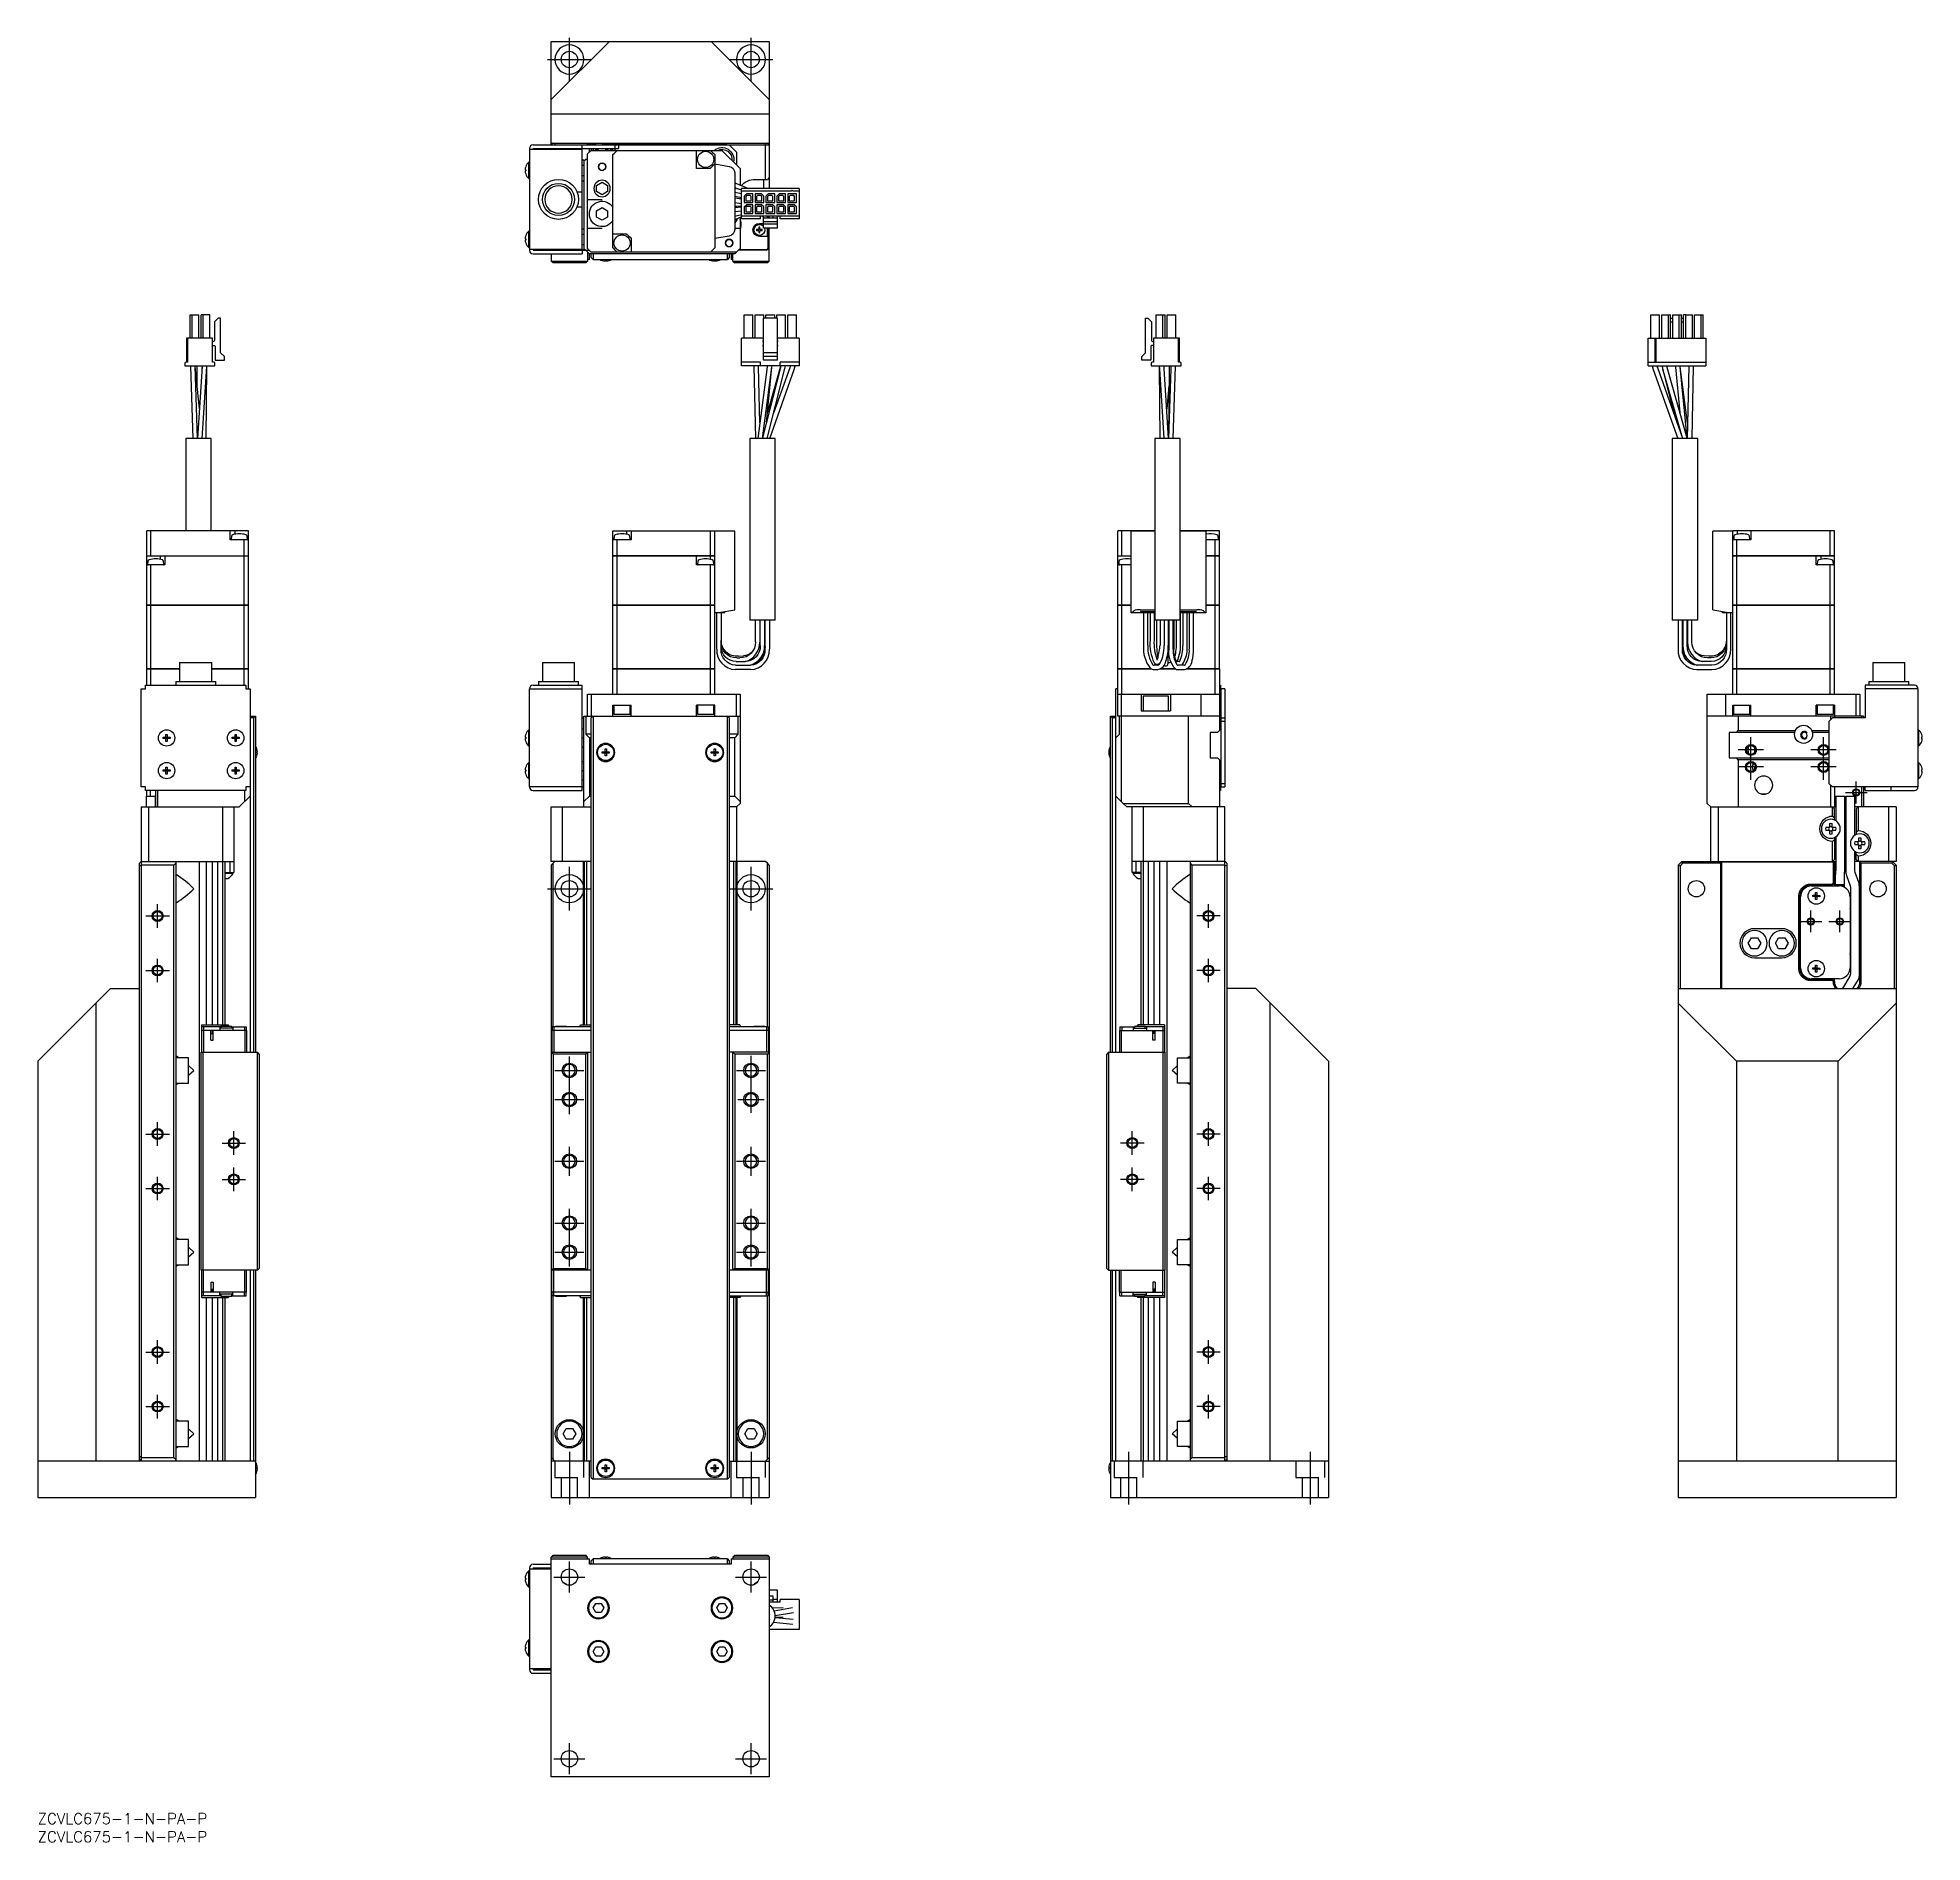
# Model space of a CAD drawing. Extents: x 0 to 519, y -8 to 489.
import ezdxf

# ---------------------------------------------------------------- set-up
doc = ezdxf.new("R2010")
doc.units = 0
doc.header["$LTSCALE"] = 0.5
doc.linetypes.add('CENTER', pattern=[50.8, 31.75, -6.35, 6.35, -6.35])
doc.linetypes.add('DASHED', pattern=[19.05, 12.7, -6.35])
for name, color, linetype in [('MSM_CENTER', 1, 'CENTER'), ('MSM_CONTINUOUS', 7, 'CONTINUOUS'), ('MSM_DASHED', 4, 'DASHED'), ('MSM_NARROW', 5, 'CONTINUOUS'), ('MSM_PART_NUMBER', 7, 'CONTINUOUS')]:
    doc.layers.add(name, color=color, linetype=linetype)
doc.styles.get("Standard").update_dxf_attribs({"font": 'txt.shx', "height": 3, "bigfont": 'bigfont.shx'})

msp = doc.modelspace()

# ---------------------------------------------------------------- texts
at = {"layer": 'MSM_PART_NUMBER'}
for p in [(0, -3), (0, -8)]:
    msp.add_text('ZCVLC675-1-N-PA-P', height=3, dxfattribs=at).set_placement(p)

# ---------------------------------------------------------------- linework, layer by layer
at = {"layer": 'MSM_CENTER'}
for p, q in [((146.37, 476.62), (146.37, 488.62)), ((196.37, 476.62), (196.37, 488.62)), ((140.37, 482.62), (152.37, 482.62)), ((190.37, 482.62), (202.37, 482.62)), ((471.62, 284.42), (471.62, 296.12)), ((491.62, 284.42), (491.62, 296.12)), ((475.12, 292.62), (468.12, 292.62)), ((495.12, 292.62), (488.12, 292.62)), ((475.12, 287.92), (468.12, 287.92)), ((495.12, 287.92), (488.12, 287.92)), ((497.62, 280.92), (503.62, 280.92)), ((500.62, 277.92), (500.62, 283.92)), ((146.37, 248.42), (146.37, 260.42)), ((196.37, 248.42), (196.37, 260.42)), ((140.37, 254.42), (152.37, 254.42)), ((190.37, 254.42), (202.37, 254.42)), ((33, 243.67), (33, 250.17)), ((322.31, 243.67), (322.31, 250.17)), ((29.75, 246.92), (36.25, 246.92)), ((325.56, 246.92), (319.06, 246.92)), ((485.12, 245.42), (491.12, 245.42)), ((488.12, 242.42), (488.12, 248.42)), ((493.12, 245.42), (499.12, 245.42)), ((496.12, 242.42), (496.12, 248.42)), ((33, 228.67), (33, 235.17)), ((322.31, 228.67), (322.31, 235.17)), ((29.75, 231.92), (36.25, 231.92)), ((325.56, 231.92), (319.06, 231.92)), ((146.37, 192.42), (146.37, 208.42)), ((196.37, 192.77), (196.37, 208.42)), ((142.37, 204.42), (150.37, 204.42)), ((192.37, 204.42), (200.37, 204.42)), ((142.37, 196.42), (150.37, 196.42)), ((192.72, 196.42), (200.02, 196.42)), ((29.75, 186.92), (36.25, 186.92)), ((33, 183.67), (33, 190.17)), ((54, 181.17), (54, 187.67)), ((301.31, 181.17), (301.31, 187.67)), ((325.56, 186.92), (319.06, 186.92)), ((322.31, 183.67), (322.31, 190.17)), ((50.75, 184.42), (57.25, 184.42)), ((146.37, 175.42), (146.37, 183.42)), ((196.37, 175.42), (196.37, 183.42)), ((304.56, 184.42), (298.06, 184.42)), ((54, 171.17), (54, 177.67)), ((142.37, 179.42), (150.37, 179.42)), ((192.37, 179.42), (200.37, 179.42)), ((301.31, 171.17), (301.31, 177.67)), ((29.75, 171.92), (36.25, 171.92)), ((33, 168.67), (33, 175.17)), ((50.75, 174.42), (57.25, 174.42)), ((304.56, 174.42), (298.06, 174.42)), ((325.56, 171.92), (319.06, 171.92)), ((322.31, 168.67), (322.31, 175.17)), ((146.37, 150.42), (146.37, 166.42)), ((196.37, 150.42), (196.37, 166.42)), ((142.37, 162.42), (150.37, 162.42)), ((192.37, 162.42), (200.37, 162.42)), ((142.37, 154.42), (150.37, 154.42)), ((192.37, 154.42), (200.37, 154.42)), ((33, 123.67), (33, 130.17)), ((322.31, 123.67), (322.31, 130.17)), ((29.75, 126.92), (36.25, 126.92)), ((325.56, 126.92), (319.06, 126.92)), ((33, 108.67), (33, 115.17)), ((322.31, 108.67), (322.31, 115.17)), ((29.75, 111.92), (36.25, 111.92)), ((325.56, 111.92), (319.06, 111.92)), ((146.37, 99.42), (146.37, 84.92)), ((196.37, 99.42), (196.37, 84.92)), ((300.31, 99.42), (300.31, 84.92)), ((350.31, 99.42), (350.31, 84.92)), ((146.37, 60.75), (146.37, 69.25)), ((196.37, 60.75), (196.37, 69.25)), ((142.12, 65), (150.62, 65)), ((192.12, 65), (200.62, 65)), ((146.37, 10.75), (146.37, 19.25)), ((196.37, 10.75), (196.37, 19.25)), ((142.12, 15), (150.62, 15)), ((192.12, 15), (200.62, 15))]:
    msp.add_line(p, q, dxfattribs=at)
at = {"layer": 'MSM_CONTINUOUS'}
for p, q in [((141.37, 471.62), (157.37, 487.62)), ((141.37, 487.62), (201.37, 487.62)), ((141.37, 459.12), (141.37, 487.62)), ((185.37, 487.62), (201.37, 471.62)), ((201.37, 487.62), (201.37, 447.09)), ((201.37, 467.62), (141.37, 467.62)), ((135.37, 458.12), (135.37, 430.12)), ((135.37, 457.92), (149.87, 457.92)), ((136.37, 459.12), (201.37, 459.12)), ((136.37, 458.12), (159.87, 458.12)), ((136.37, 458.12), (136.37, 457.92)), ((141.37, 459.62), (201.37, 459.62)), ((141.37, 457.92), (141.37, 458.12)), ((142.37, 458.12), (142.17, 457.92)), ((142.37, 459.12), (142.58, 459.62)), ((149.87, 458.12), (149.87, 459.12)), ((149.87, 430.32), (149.87, 457.92)), ((151.37, 459.32), (151.07, 459.62)), ((151.37, 459.32), (151.37, 459.12)), ((151.37, 459.32), (153.57, 459.32)), ((152.37, 457.62), (151.37, 456.62)), ((151.37, 430.62), (151.37, 456.62)), ((151.87, 457.12), (151.87, 458.12)), ((152.37, 458.12), (152.37, 457.62)), ((152.37, 457.62), (188.37, 457.62)), ((152.77, 457.62), (153.27, 458.12)), ((153.07, 459.62), (153.37, 459.32)), ((153.93, 458.12), (153.47, 457.62)), ((153.57, 459.32), (153.77, 459.12)), ((153.87, 458.12), (153.87, 458.05)), ((157.07, 459.22), (155.27, 459.22)), ((155.27, 459.22), (155.27, 459.12)), ((156.46, 457.83), (156.57, 457.72)), ((156.87, 457.72), (156.57, 457.72)), ((156.57, 457.72), (156.57, 457.71)), ((156.87, 457.71), (156.87, 458.12)), ((157.17, 459.32), (156.97, 459.12)), ((189.37, 459.32), (157.17, 459.32)), ((157.47, 458.12), (157.97, 457.62)), ((158.37, 457.62), (158.37, 458.12)), ((158.67, 459.32), (158.47, 459.12)), ((158.67, 459.32), (158.47, 459.12)), ((158.87, 459.12), (158.87, 457.62)), ((159.87, 459.12), (159.87, 458.12)), ((181.37, 452.62), (181.37, 457.62)), ((193.37, 452.62), (188.37, 457.62)), ((189.37, 459.32), (189.67, 459.62)), ((192.37, 457.12), (190.37, 459.12)), ((192.37, 457.12), (192.37, 453.62)), ((200.16, 459.62), (200.37, 459.12)), ((200.37, 449.62), (200.37, 459.12)), ((134.18, 452.3), (134.34, 452.3)), ((134.34, 451.94), (134.18, 451.94)), ((134.33, 453.1), (134.34, 453.09)), ((134.34, 452.3), (134.34, 451.94)), ((135.18, 449.87), (135.18, 454.37)), ((135.37, 454.37), (135.18, 454.37)), ((149.87, 455.01), (150.37, 455.01)), ((149.87, 453.56), (150.37, 453.56)), ((150.87, 455.12), (150.37, 454.62)), ((150.37, 455.01), (150.37, 430.23)), ((151.37, 455.12), (150.87, 455.12)), ((158.37, 430.77), (158.37, 456.46)), ((185.12, 452.62), (181.37, 452.62)), ((186.37, 456.47), (186.37, 430.77)), ((186.37, 453.92), (190.38, 453.21)), ((191.87, 451.44), (191.87, 435.8)), ((193.37, 452.62), (193.37, 448.09)), ((134.34, 451.15), (134.33, 451.14)), ((135.18, 449.87), (135.37, 449.87)), ((149.87, 450.68), (150.37, 450.68)), ((149.87, 449.23), (150.37, 449.23)), ((153.87, 447.99), (155.37, 448.85)), ((153.87, 446.25), (153.87, 447.99)), ((155.37, 445.39), (153.87, 446.25)), ((155.37, 448.85), (156.87, 447.99)), ((156.87, 446.25), (155.37, 445.39)), ((156.87, 447.99), (156.87, 446.25)), ((191.87, 448.72), (195.72, 447.09)), ((191.87, 447.35), (193.77, 446.74)), ((191.89, 447.41), (192.5, 447.15)), ((209.62, 447.09), (193.77, 447.09)), ((193.77, 438.81), (193.77, 447.09)), ((207.54, 446.38), (193.77, 446.38)), ((197.47, 449.62), (200.87, 449.62)), ((199.87, 447.09), (199.87, 449.62)), ((201.37, 450.12), (200.87, 449.62)), ((207.54, 446.38), (207.54, 446.48)), ((207.84, 446.48), (207.84, 446.38)), ((209.62, 446.38), (207.84, 446.38)), ((209.62, 447.09), (209.62, 438.81)), ((149.87, 446.12), (148.49, 446.12)), ((148.49, 442.12), (149.87, 442.12)), ((151.37, 444.12), (155.37, 444.12)), ((153.87, 440.99), (155.37, 441.85)), ((153.87, 439.25), (153.87, 440.99)), ((155.37, 441.85), (156.87, 440.99)), ((156.87, 440.99), (156.87, 439.25)), ((191.87, 446.1), (193.77, 445.73)), ((193.77, 444.51), (191.87, 444.88)), ((193.77, 444.22), (191.87, 444.5)), ((191.87, 443.28), (193.77, 443.01)), ((193.77, 442.25), (191.87, 442.21)), ((191.87, 441.89), (193.77, 442.05)), ((193.37, 444.59), (193.37, 444.28)), ((193.37, 442.01), (193.37, 442.24)), ((193.6, 442.25), (193.6, 442.03)), ((195.09, 445.65), (194.49, 445.05)), ((194.49, 445.05), (194.49, 443.25)), ((194.49, 443.25), (196.89, 443.25)), ((194.49, 442.05), (195.09, 442.65)), ((194.49, 442.05), (194.49, 440.25)), ((195.15, 445.2), (194.9, 444.95)), ((194.9, 444.95), (194.9, 443.7)), ((194.9, 443.7), (196.37, 443.7)), ((195.15, 442.2), (194.9, 441.95)), ((194.9, 441.95), (194.9, 440.7)), ((196.89, 445.65), (195.09, 445.65)), ((196.89, 442.65), (195.09, 442.65)), ((196.12, 445.2), (195.15, 445.2)), ((196.12, 442.2), (195.15, 442.2)), ((196.37, 444.95), (196.12, 445.2)), ((196.37, 441.95), (196.12, 442.2)), ((196.37, 443.7), (196.37, 444.95)), ((196.37, 440.7), (196.37, 441.95)), ((196.89, 443.25), (196.89, 445.65)), ((196.89, 440.25), (196.89, 442.65)), ((199.29, 445.65), (197.49, 445.65)), ((197.49, 445.65), (197.49, 443.25)), ((197.49, 443.25), (199.89, 443.25)), ((197.49, 442.65), (197.49, 440.25)), ((199.29, 442.65), (197.49, 442.65)), ((198.15, 445.2), (197.9, 444.95)), ((197.9, 444.95), (197.9, 443.7)), ((197.9, 443.7), (199.37, 443.7)), ((198.15, 442.2), (197.9, 441.95)), ((197.9, 441.95), (197.9, 440.7)), ((199.12, 445.2), (198.15, 445.2)), ((199.12, 442.2), (198.15, 442.2)), ((199.37, 444.95), (199.12, 445.2)), ((199.37, 441.95), (199.12, 442.2)), ((199.29, 445.65), (199.89, 445.05)), ((199.89, 442.05), (199.29, 442.65)), ((199.37, 443.7), (199.37, 444.95)), ((199.37, 440.7), (199.37, 441.95)), ((199.89, 443.25), (199.89, 445.05)), ((199.89, 440.25), (199.89, 442.05)), ((201.09, 445.65), (200.49, 445.05)), ((200.49, 445.05), (200.49, 443.25)), ((200.49, 443.25), (202.89, 443.25)), ((200.49, 442.65), (200.49, 440.25)), ((202.29, 442.65), (200.49, 442.65)), ((201.15, 445.2), (200.9, 444.95)), ((200.9, 444.95), (200.9, 443.7)), ((200.9, 443.7), (202.37, 443.7)), ((201.15, 442.2), (200.9, 441.95)), ((200.9, 441.95), (200.9, 440.7)), ((202.89, 445.65), (201.09, 445.65)), ((202.12, 445.2), (201.15, 445.2)), ((202.12, 442.2), (201.15, 442.2)), ((202.37, 444.95), (202.12, 445.2)), ((202.37, 441.95), (202.12, 442.2)), ((202.89, 442.05), (202.29, 442.65)), ((202.37, 443.7), (202.37, 444.95)), ((202.37, 440.7), (202.37, 441.95)), ((202.89, 443.25), (202.89, 445.65)), ((202.89, 440.25), (202.89, 442.05)), ((204.09, 445.65), (203.49, 445.05)), ((203.49, 445.05), (203.49, 443.25)), ((203.49, 443.25), (205.89, 443.25)), ((203.49, 442.65), (203.49, 440.25)), ((205.29, 442.65), (203.49, 442.65)), ((204.15, 445.2), (203.9, 444.95)), ((203.9, 444.95), (203.9, 443.7)), ((203.9, 443.7), (205.37, 443.7)), ((204.15, 442.2), (203.9, 441.95)), ((203.9, 441.95), (203.9, 440.7)), ((205.89, 445.65), (204.09, 445.65)), ((205.12, 445.2), (204.15, 445.2)), ((205.12, 442.2), (204.15, 442.2)), ((205.37, 444.95), (205.12, 445.2)), ((205.37, 441.95), (205.12, 442.2)), ((205.89, 442.05), (205.29, 442.65)), ((205.37, 443.7), (205.37, 444.95)), ((205.37, 440.7), (205.37, 441.95)), ((205.89, 443.25), (205.89, 445.65)), ((205.89, 440.25), (205.89, 442.05)), ((206.49, 445.65), (206.49, 443.25)), ((208.89, 445.65), (206.49, 445.65)), ((206.49, 443.25), (208.89, 443.25)), ((206.49, 442.65), (206.49, 440.25)), ((208.29, 442.65), (206.49, 442.65)), ((207.15, 445.2), (206.9, 444.95)), ((206.9, 444.95), (206.9, 443.7)), ((206.9, 443.7), (208.37, 443.7)), ((207.15, 442.2), (206.9, 441.95)), ((206.9, 441.95), (206.9, 440.7)), ((208.12, 445.2), (207.15, 445.2)), ((208.12, 442.2), (207.15, 442.2)), ((208.37, 444.95), (208.12, 445.2)), ((208.37, 441.95), (208.12, 442.2)), ((208.89, 442.05), (208.29, 442.65)), ((208.37, 443.7), (208.37, 444.95)), ((208.37, 440.7), (208.37, 441.95)), ((208.89, 443.25), (208.89, 445.65)), ((208.89, 440.25), (208.89, 442.05)), ((149.87, 436.01), (150.37, 436.01)), ((155.37, 436.12), (151.37, 436.12)), ((155.37, 438.39), (153.87, 439.25)), ((156.87, 439.25), (155.37, 438.39)), ((193.77, 440.84), (191.87, 440.68)), ((193.77, 439.87), (191.87, 439.45)), ((193.77, 439.32), (191.87, 438.52)), ((193.37, 436.12), (191.87, 436.12)), ((193.37, 439.15), (193.37, 430.62)), ((193.6, 437.86), (193.6, 436.69)), ((209.62, 439.52), (193.77, 439.52)), ((198.96, 438.81), (193.77, 438.81)), ((194.49, 440.25), (196.89, 440.25)), ((194.9, 440.7), (196.37, 440.7)), ((197.49, 440.25), (199.89, 440.25)), ((197.9, 440.7), (199.37, 440.7)), ((198.54, 435.84), (197.92, 435.84)), ((197.92, 435.84), (197.92, 435.59)), ((198.79, 436.47), (198.54, 436.47)), ((198.54, 436.47), (198.54, 435.84)), ((198.67, 437.52), (199.76, 437.52)), ((198.79, 435.84), (198.79, 436.47)), ((199.42, 435.84), (198.79, 435.84)), ((198.96, 438.81), (198.96, 439.52)), ((199.42, 435.59), (199.42, 435.84)), ((199.76, 436.24), (199.76, 439.27)), ((203.62, 438.96), (199.76, 438.96)), ((203.62, 437.96), (199.76, 437.96)), ((203.62, 437.26), (199.76, 437.26)), ((203.62, 436.24), (199.76, 436.24)), ((200.49, 440.25), (202.89, 440.25)), ((200.86, 438.96), (200.86, 439.52)), ((200.9, 440.7), (202.37, 440.7)), ((200.92, 433.92), (200.92, 436.24)), ((201.12, 438.96), (201.12, 439.52)), ((201.17, 439.27), (201.12, 439.27)), ((201.17, 438.96), (201.17, 439.52)), ((201.17, 430.62), (201.17, 436.24)), ((201.37, 438.96), (201.37, 439.52)), ((201.37, 427.12), (201.37, 436.24)), ((202.51, 438.96), (202.51, 439.52)), ((203.49, 440.25), (205.89, 440.25)), ((203.62, 436.24), (203.62, 439.27)), ((203.9, 440.7), (205.37, 440.7)), ((204.42, 438.81), (204.42, 439.52)), ((209.62, 438.81), (204.42, 438.81)), ((206.49, 440.25), (208.89, 440.25)), ((206.9, 440.7), (208.37, 440.7)), ((134.18, 433.3), (134.34, 433.3)), ((134.34, 432.94), (134.18, 432.94)), ((134.33, 434.1), (134.34, 434.09)), ((134.34, 432.15), (134.33, 432.14)), ((134.34, 433.3), (134.34, 432.94)), ((135.18, 430.87), (135.18, 435.37)), ((135.37, 435.37), (135.18, 435.37)), ((135.18, 430.87), (135.37, 430.87)), ((149.87, 434.56), (150.37, 434.56)), ((149.87, 431.68), (150.37, 431.68)), ((150.37, 430.62), (150.87, 430.12)), ((151.37, 430.62), (152.37, 429.62)), ((158.37, 434.62), (162.12, 434.62)), ((163.37, 433.37), (163.37, 429.62)), ((190.38, 434.03), (186.37, 433.32)), ((191.87, 429.12), (193.37, 430.62)), ((197.92, 435.59), (198.54, 435.59)), ((198.54, 435.59), (198.54, 434.97)), ((198.54, 434.97), (198.79, 434.97)), ((201.12, 433.92), (198.67, 433.92)), ((198.79, 434.97), (198.79, 435.59)), ((198.79, 435.59), (199.42, 435.59)), ((200.62, 430.22), (201.12, 430.72)), ((200.67, 430.12), (201.17, 430.62)), ((201.12, 430.72), (201.12, 433.92)), ((149.87, 430.32), (135.37, 430.32)), ((136.37, 430.32), (136.37, 430.12)), ((136.37, 430.23), (150.37, 430.23)), ((136.37, 430.12), (151.87, 430.12)), ((136.37, 429.12), (149.87, 429.12)), ((141.37, 430.23), (141.37, 430.12)), ((141.37, 429.12), (141.37, 427.12)), ((141.37, 427.12), (151.37, 427.12)), ((141.87, 426.62), (141.37, 427.12)), ((150.87, 426.62), (141.87, 426.62)), ((142.07, 430.12), (141.96, 430.23)), ((142.12, 430.22), (142.11, 430.23)), ((150.77, 430.22), (142.12, 430.22)), ((149.87, 430.12), (149.87, 429.12)), ((150.87, 430.12), (151.87, 429.12)), ((150.87, 426.62), (151.37, 427.12)), ((151.37, 429.62), (151.37, 427.12)), ((151.87, 427.62), (151.37, 427.62)), ((151.87, 427.62), (151.87, 429.12)), ((191.87, 429.12), (151.87, 429.12)), ((192.37, 429.62), (152.37, 429.62)), ((152.37, 428.12), (152.37, 429.12)), ((152.87, 427.62), (152.37, 428.12)), ((152.87, 429.12), (152.87, 427.62)), ((152.87, 427.62), (189.87, 427.62)), ((155.39, 427.28), (155.4, 427.29)), ((156.19, 427.29), (156.55, 427.29)), ((156.19, 427.13), (156.19, 427.29)), ((156.55, 427.29), (156.55, 427.13)), ((157.34, 427.29), (157.35, 427.28)), ((185.39, 427.28), (185.4, 427.29)), ((186.19, 427.29), (186.55, 427.29)), ((186.19, 427.13), (186.19, 427.29)), ((186.55, 427.29), (186.55, 427.13)), ((187.34, 427.29), (187.35, 427.28)), ((189.87, 427.62), (189.87, 429.12)), ((190.37, 428.12), (189.87, 427.62)), ((190.37, 429.12), (190.37, 428.12)), ((190.87, 429.12), (190.87, 427.62)), ((191.37, 427.62), (190.87, 427.62)), ((191.37, 427.12), (191.37, 429.12)), ((191.37, 427.12), (201.37, 427.12)), ((191.37, 427.12), (191.87, 426.62)), ((200.87, 426.62), (191.87, 426.62)), ((200.67, 430.12), (192.87, 430.12)), ((200.62, 430.22), (192.97, 430.22)), ((201.37, 427.12), (200.87, 426.62)), ((41.97, 405.97), (41.97, 412.32)), ((41.97, 412.32), (44.37, 412.32)), ((42.57, 405.97), (42.57, 412.32)), ((44.37, 405.97), (44.37, 412.32)), ((44.97, 405.97), (44.97, 412.32)), ((47.37, 412.32), (44.97, 412.32)), ((45.57, 405.97), (45.57, 412.32)), ((47.37, 405.97), (47.37, 412.32)), ((49.66, 411.43), (48.66, 410.43)), ((48.66, 410.43), (48.66, 405.3)), ((50.36, 411.43), (49.66, 411.43)), ((50.36, 401.89), (50.36, 411.43)), ((194.49, 405.97), (194.49, 412.32)), ((194.49, 412.32), (196.89, 412.32)), ((196.89, 405.97), (196.89, 412.32)), ((197.49, 405.97), (197.49, 412.32)), ((197.49, 412.32), (199.89, 412.32)), ((199.76, 399.87), (199.76, 411.43)), ((203.62, 411.43), (199.76, 411.43)), ((199.89, 411.43), (199.89, 412.32)), ((200.49, 411.43), (200.49, 412.32)), ((200.49, 412.32), (202.89, 412.32)), ((202.89, 411.43), (202.89, 412.32)), ((203.49, 411.43), (203.49, 412.32)), ((203.49, 412.32), (205.89, 412.32)), ((203.62, 399.87), (203.62, 411.43)), ((205.89, 405.97), (205.89, 412.32)), ((206.49, 405.97), (206.49, 412.32)), ((206.49, 412.32), (208.89, 412.32)), ((208.89, 405.97), (208.89, 412.32)), ((304.95, 411.43), (305.65, 411.43)), ((304.95, 401.89), (304.95, 411.43)), ((305.65, 411.43), (306.65, 410.43)), ((306.65, 410.43), (306.65, 405.3)), ((307.94, 405.97), (307.94, 412.32)), ((307.94, 412.32), (310.34, 412.32)), ((309.74, 405.97), (309.74, 412.32)), ((310.34, 405.97), (310.34, 412.32)), ((310.94, 412.32), (313.34, 412.32)), ((310.94, 405.97), (310.94, 412.32)), ((313.34, 405.97), (313.34, 412.32)), ((444.1, 412.32), (446.5, 412.32)), ((444.1, 405.97), (444.1, 412.32)), ((446.5, 405.97), (446.5, 412.32)), ((447.1, 405.97), (447.1, 412.32)), ((447.1, 412.32), (448.9, 412.32)), ((448.9, 405.97), (448.9, 412.32)), ((448.9, 412.32), (449.5, 412.32)), ((449.5, 405.97), (449.5, 412.32)), ((449.5, 411.43), (450.1, 411.43)), ((449.5, 410.43), (450.1, 410.43)), ((450.1, 405.97), (450.1, 412.32)), ((450.1, 412.32), (451.9, 412.32)), ((451.9, 405.97), (451.9, 412.32)), ((451.9, 412.32), (452.5, 412.32)), ((452.5, 405.97), (452.5, 412.32)), ((452.5, 411.43), (453.1, 411.43)), ((452.5, 410.43), (453.1, 410.43)), ((453.1, 405.97), (453.1, 412.32)), ((453.7, 412.32), (453.1, 412.32)), ((453.7, 405.97), (453.7, 412.32)), ((453.7, 412.32), (455.5, 412.32)), ((455.5, 405.97), (455.5, 412.32)), ((456.1, 405.97), (456.1, 412.32)), ((456.1, 412.32), (457.9, 412.32)), ((457.9, 405.97), (457.9, 412.32)), ((457.9, 412.32), (458.5, 412.32)), ((458.5, 405.97), (458.5, 412.32)), ((48.1, 405.97), (40.99, 405.97)), ((40.99, 405.97), (40.99, 399.34)), ((41.24, 405.97), (41.24, 399.34)), ((48.1, 399.34), (48.1, 405.97)), ((48.38, 405.02), (48.1, 405.02)), ((193.77, 398.32), (193.77, 405.97)), ((199.76, 405.97), (193.77, 405.97)), ((199.76, 405.02), (199.51, 405.02)), ((209.62, 405.97), (203.62, 405.97)), ((203.87, 405.02), (203.62, 405.02)), ((209.62, 405.97), (209.62, 398.32)), ((306.93, 405.02), (307.21, 405.02)), ((307.21, 405.97), (307.21, 399.34)), ((314.32, 405.97), (307.21, 405.97)), ((314.07, 399.34), (314.07, 405.97)), ((314.32, 399.34), (314.32, 405.97)), ((443.37, 398.32), (443.37, 405.97)), ((443.37, 405.97), (459.22, 405.97)), ((445.15, 405.97), (445.15, 399.34)), ((445.45, 405.97), (445.45, 399.34)), ((459.22, 405.97), (459.22, 398.32)), ((48.1, 403.87), (48.7, 403.87)), ((48.85, 403.72), (48.85, 399.87)), ((48.85, 399.87), (51.38, 399.87)), ((51.38, 400.87), (50.36, 401.89)), ((51.38, 399.87), (51.38, 400.87)), ((199.51, 403.87), (199.76, 403.87)), ((203.62, 401.89), (199.76, 401.89)), ((203.62, 400.87), (199.76, 400.87)), ((203.62, 399.87), (199.76, 399.87)), ((203.62, 403.87), (203.87, 403.87)), ((303.93, 400.87), (304.95, 401.89)), ((303.93, 399.87), (303.93, 400.87)), ((306.46, 399.87), (303.93, 399.87)), ((306.46, 403.72), (306.46, 399.87)), ((307.21, 403.87), (306.61, 403.87)), ((40.53, 399.04), (40.53, 398.32)), ((40.53, 398.32), (48.81, 398.32)), ((41.24, 399.34), (40.83, 399.34)), ((42.05, 398.32), (42.06, 398.21)), ((42.06, 398.21), (42.7, 378.32)), ((43.35, 398.25), (43.35, 398.32)), ((44, 378.32), (43.35, 398.25)), ((43.38, 398.04), (43.36, 398.32)), ((44.51, 386.48), (43.38, 398.04)), ((43.86, 397.66), (43.85, 398.32)), ((43.89, 392.8), (43.86, 397.66)), ((45.24, 398.2), (44, 378.34)), ((45.24, 398.32), (45.2, 397.54)), ((45.25, 398.32), (45.24, 398.2)), ((45.3, 378.32), (46.54, 398.12)), ((46.4, 378.32), (46.55, 397.99)), ((46.54, 398.12), (46.55, 398.32)), ((46.55, 397.99), (46.55, 398.32)), ((48.51, 399.34), (48.1, 399.34)), ((48.81, 398.32), (48.81, 399.04)), ((198.96, 399.34), (193.77, 399.34)), ((209.62, 398.32), (193.77, 398.32)), ((197.17, 398.32), (197.17, 398.22)), ((197.17, 398.32), (197.17, 398.15)), ((197.17, 398.22), (197.57, 378.32)), ((200.83, 398.08), (198.21, 378.32)), ((198.47, 398.17), (198.47, 398.32)), ((198.78, 382.62), (198.47, 398.17)), ((198.96, 398.32), (198.96, 399.34)), ((199.52, 378.32), (202.12, 397.91)), ((204.44, 397.88), (199.55, 378.54)), ((200.61, 382.74), (202.13, 397.91)), ((200.86, 398.32), (200.83, 398.08)), ((200.84, 378.32), (205.7, 397.56)), ((204.4, 397.83), (200.89, 385.51)), ((201.51, 378.32), (208.24, 397.29)), ((202.12, 397.91), (202.16, 398.32)), ((202.13, 397.91), (202.16, 398.32)), ((207.02, 397.73), (202.59, 385.25)), ((204.51, 398.32), (204.4, 397.83)), ((209.62, 399.34), (204.42, 399.34)), ((204.42, 398.32), (204.42, 399.34)), ((204.52, 398.32), (204.44, 397.88)), ((205.7, 397.56), (205.83, 398.32)), ((207.18, 398.32), (207.01, 397.72)), ((208.24, 397.29), (208.5, 398.32)), ((208.24, 397.28), (208.5, 398.32)), ((306.5, 399.04), (306.5, 398.32)), ((306.5, 398.32), (314.78, 398.32)), ((307.21, 399.34), (306.8, 399.34)), ((308.76, 398.32), (308.76, 397.72)), ((308.76, 398.32), (308.76, 397.99)), ((308.76, 397.99), (308.91, 378.32)), ((308.77, 398.32), (308.81, 397.46)), ((308.81, 397.46), (310.01, 378.32)), ((310.11, 397.54), (310.07, 398.32)), ((311.31, 378.34), (310.11, 397.54)), ((311.45, 397.66), (311.31, 378.34)), ((311.93, 397.53), (311.31, 378.32)), ((311.45, 398.32), (311.45, 397.66)), ((311.95, 398.32), (311.93, 397.53)), ((312.61, 378.32), (313.25, 398.21)), ((313.23, 397.49), (313.25, 398.32)), ((313.25, 398.21), (313.25, 398.32)), ((314.48, 399.34), (314.07, 399.34)), ((314.78, 398.32), (314.78, 399.04)), ((443.37, 399.34), (459.22, 399.34)), ((443.37, 398.32), (459.22, 398.32)), ((444.48, 398.32), (444.74, 397.29)), ((444.74, 397.29), (451.48, 378.32)), ((445.97, 397.73), (445.8, 398.32)), ((445.97, 397.72), (445.8, 398.32)), ((452.86, 378.32), (445.97, 397.73)), ((447.15, 398.32), (447.29, 397.56)), ((447.16, 398.32), (447.33, 397.47)), ((447.29, 397.56), (450.4, 385.25)), ((447.33, 397.47), (452.52, 379.26)), ((448.58, 397.83), (448.47, 398.32)), ((454.12, 378.41), (448.58, 397.83)), ((450.83, 398.32), (450.86, 397.91)), ((450.86, 397.91), (452.1, 385.51)), ((452.15, 398.04), (452.13, 398.32)), ((454.11, 378.45), (452.15, 398.04)), ((454.2, 382.62), (452.16, 398.08)), ((454.52, 398.24), (454.12, 378.32)), ((454.52, 398.32), (454.51, 398.17)), ((454.52, 398.32), (454.52, 398.24)), ((455.42, 378.32), (455.82, 398.22)), ((455.82, 398.22), (455.82, 398.32)), ((311.41, 392.8), (310.8, 386.48)), ((47.77, 378.32), (40.77, 378.32)), ((40.77, 378.32), (40.77, 352.92)), ((47.77, 352.92), (47.77, 378.32)), ((203.02, 378.32), (196.02, 378.32)), ((196.02, 378.32), (196.02, 328.32)), ((203.02, 328.32), (203.02, 378.32)), ((314.54, 378.32), (307.54, 378.32)), ((307.54, 378.32), (307.54, 328.32)), ((314.54, 328.32), (314.54, 378.32)), ((456.97, 378.32), (449.97, 378.32)), ((449.97, 378.32), (449.97, 328.32)), ((456.97, 328.32), (456.97, 378.32)), ((30, 346.03), (30, 352.92)), ((58, 352.92), (30, 352.92)), ((31.15, 346.03), (31.15, 352.92)), ((53, 350.42), (53, 352.92)), ((54.25, 352.92), (54.25, 351.98)), ((58, 346.03), (58, 352.92)), ((158.37, 346.03), (158.37, 352.92)), ((158.37, 352.92), (186.37, 352.92)), ((162.12, 352.92), (162.12, 351.98)), ((163.37, 352.92), (163.37, 350.42)), ((185.21, 346.03), (185.21, 352.92)), ((186.37, 314.92), (186.37, 352.92)), ((191.87, 352.82), (186.37, 352.82)), ((191.87, 331.19), (191.87, 352.82)), ((297.31, 346.03), (297.31, 352.92)), ((307.54, 352.92), (297.31, 352.92)), ((298.46, 346.03), (298.46, 352.92)), ((301.01, 330.32), (301.01, 352.82)), ((307.54, 352.82), (301.01, 352.82)), ((325.31, 352.92), (314.54, 352.92)), ((321.61, 352.82), (314.54, 352.82)), ((321.56, 352.82), (321.56, 352.92)), ((321.61, 352.82), (321.61, 330.32)), ((325.31, 346.03), (325.31, 352.92)), ((461.12, 331.19), (461.12, 352.82)), ((466.62, 352.82), (461.12, 352.82)), ((466.62, 314.92), (466.62, 352.92)), ((494.62, 352.92), (466.62, 352.92)), ((467.87, 352.92), (467.87, 351.98)), ((471.62, 352.92), (471.62, 350.42)), ((493.46, 346.03), (493.46, 352.92)), ((494.62, 346.03), (494.62, 352.92)), ((58, 350.42), (53, 350.42)), ((53.34, 351.4), (53.27, 350.63)), ((56.85, 346.03), (56.85, 350.42)), ((57.73, 350.63), (57.66, 351.4)), ((163.37, 350.42), (158.37, 350.42)), ((158.71, 351.4), (158.64, 350.63)), ((159.52, 346.03), (159.52, 350.42)), ((163.1, 350.63), (163.03, 351.4)), ((325.31, 350.42), (321.61, 350.42)), ((324.15, 346.03), (324.15, 350.42)), ((325.04, 350.63), (324.97, 351.4)), ((471.62, 350.42), (466.62, 350.42)), ((466.95, 351.4), (466.89, 350.63)), ((467.77, 346.03), (467.77, 350.42)), ((471.35, 350.63), (471.28, 351.4)), ((30, 346.03), (58, 346.03)), ((30, 332.42), (30, 346.02)), ((30, 346.02), (58, 346.02)), ((35, 343.52), (30, 343.52)), ((30.01, 346.02), (30.01, 346.03)), ((30.34, 344.51), (30.27, 343.74)), ((31.15, 332.42), (31.15, 343.52)), ((31.16, 346.02), (31.16, 346.03)), ((33.75, 346.02), (33.75, 345.09)), ((34.73, 343.74), (34.66, 344.51)), ((35, 346.02), (35, 343.52)), ((56.84, 346.02), (56.84, 346.03)), ((56.85, 332.42), (56.85, 346.02)), ((57.99, 346.02), (57.99, 346.03)), ((58, 332.42), (58, 346.02)), ((158.37, 346.03), (186.37, 346.03)), ((158.37, 332.42), (158.37, 346.02)), ((186.37, 346.02), (158.37, 346.02)), ((158.38, 346.02), (158.38, 346.03)), ((159.52, 332.42), (159.52, 346.02)), ((159.53, 346.02), (159.53, 346.03)), ((181.37, 343.52), (181.37, 346.02)), ((186.37, 343.52), (181.37, 343.52)), ((181.71, 344.51), (181.64, 343.74)), ((185.12, 346.02), (185.12, 345.09)), ((185.21, 332.42), (185.21, 343.52)), ((185.22, 346.02), (185.22, 346.03)), ((186.1, 343.74), (186.03, 344.51)), ((186.36, 346.02), (186.36, 346.03)), ((297.31, 346.03), (301.01, 346.03)), ((297.31, 332.42), (297.31, 346.02)), ((297.31, 346.02), (301.01, 346.02)), ((301.01, 343.52), (297.31, 343.52)), ((297.32, 346.02), (297.32, 346.03)), ((297.64, 344.51), (297.58, 343.74)), ((298.46, 346.02), (298.46, 346.03)), ((298.46, 332.42), (298.46, 343.52)), ((321.61, 346.03), (325.31, 346.03)), ((325.31, 346.02), (321.61, 346.02)), ((324.15, 346.02), (324.15, 346.03)), ((324.15, 332.42), (324.15, 346.02)), ((325.3, 346.02), (325.3, 346.03)), ((325.31, 332.42), (325.31, 346.02)), ((466.62, 346.03), (494.62, 346.03)), ((494.62, 346.02), (466.62, 346.02)), ((466.63, 346.02), (466.63, 346.03)), ((467.77, 332.42), (467.77, 346.02)), ((467.78, 346.02), (467.78, 346.03)), ((489.62, 343.52), (489.62, 346.02)), ((494.62, 343.52), (489.62, 343.52)), ((489.95, 344.51), (489.89, 343.74)), ((490.87, 346.02), (490.87, 345.09)), ((493.45, 346.02), (493.45, 346.03)), ((493.46, 332.42), (493.46, 343.52)), ((494.35, 343.74), (494.28, 344.51)), ((494.61, 346.02), (494.61, 346.03)), ((494.62, 332.42), (494.62, 346.02)), ((30, 332.42), (58, 332.42)), ((30, 314.92), (30, 332.41)), ((58, 332.41), (30, 332.41)), ((30.01, 332.42), (30.01, 332.41)), ((31.15, 314.92), (31.15, 332.41)), ((31.16, 332.42), (31.16, 332.41)), ((56.84, 332.42), (56.84, 332.41)), ((56.85, 314.92), (56.85, 332.41)), ((57.99, 332.42), (57.99, 332.41)), ((58, 314.92), (58, 332.41)), ((158.37, 332.42), (186.37, 332.42)), ((158.37, 314.92), (158.37, 332.41)), ((186.37, 332.41), (158.37, 332.41)), ((158.38, 332.42), (158.38, 332.41)), ((159.52, 314.92), (159.52, 332.41)), ((159.53, 332.42), (159.53, 332.41)), ((185.21, 314.92), (185.21, 332.41)), ((185.22, 332.42), (185.22, 332.41)), ((186.36, 332.42), (186.36, 332.41)), ((297.31, 332.42), (301.01, 332.42)), ((297.31, 314.92), (297.31, 332.41)), ((301.01, 332.41), (297.31, 332.41)), ((297.32, 332.42), (297.32, 332.41)), ((298.46, 332.42), (298.46, 332.41)), ((298.46, 314.92), (298.46, 332.41)), ((321.61, 332.42), (325.31, 332.42)), ((325.31, 332.41), (321.61, 332.41)), ((324.15, 332.42), (324.15, 332.41)), ((324.15, 314.92), (324.15, 332.41)), ((325.3, 332.42), (325.3, 332.41)), ((325.31, 314.92), (325.31, 332.41)), ((466.62, 332.42), (494.62, 332.42)), ((494.62, 332.41), (466.62, 332.41)), ((466.63, 332.42), (466.63, 332.41)), ((467.77, 314.92), (467.77, 332.41)), ((467.78, 332.42), (467.78, 332.41)), ((493.45, 332.42), (493.45, 332.41)), ((493.46, 314.92), (493.46, 332.41)), ((494.61, 332.42), (494.61, 332.41)), ((494.62, 314.92), (494.62, 332.41)), ((189.17, 330.32), (186.37, 330.32)), ((186.92, 320.32), (186.92, 330.32)), ((186.97, 330.32), (191.87, 331.19)), ((188.12, 330.32), (188.12, 320.32)), ((189.17, 330.32), (189.17, 330.71)), ((203.02, 328.32), (196.02, 328.32)), ((197.62, 322.32), (197.62, 328.32)), ((198.82, 328.32), (198.82, 321.32)), ((198.92, 321.32), (198.92, 328.32)), ((200.12, 328.32), (200.12, 321.32)), ((200.22, 320.32), (200.22, 328.32)), ((201.42, 328.32), (201.42, 320.32)), ((307.54, 330.32), (301.01, 330.32)), ((301.11, 330.32), (301.71, 330.93)), ((303.49, 331.19), (307.54, 331.19)), ((303.71, 330.71), (307.54, 330.71)), ((303.71, 330.32), (303.71, 330.71)), ((304.41, 330.32), (304.41, 321.32)), ((305.61, 321.32), (305.61, 330.32)), ((306.21, 330.32), (306.21, 322.8)), ((307.41, 322.8), (307.41, 330.32)), ((314.54, 328.32), (307.54, 328.32)), ((308.01, 328.32), (308.01, 322.78)), ((308.96, 328.32), (308.96, 322.88)), ((310.06, 328.32), (310.06, 321.32)), ((311.26, 321.32), (311.26, 328.32)), ((311.36, 328.32), (311.36, 320.32)), ((312.56, 320.32), (312.56, 328.32)), ((312.81, 321.32), (312.81, 328.32)), ((313.41, 328.32), (313.41, 322.32)), ((314.54, 331.19), (319.13, 331.19)), ((314.54, 330.71), (318.91, 330.71)), ((321.61, 330.32), (314.54, 330.32)), ((314.61, 322.32), (314.61, 330.32)), ((315.21, 330.32), (315.21, 321.32)), ((316.41, 321.32), (316.41, 330.32)), ((317.01, 330.32), (317.01, 320.32)), ((318.21, 320.32), (318.21, 330.32)), ((318.91, 330.32), (318.91, 330.71)), ((320.9, 330.93), (321.5, 330.32)), ((456.97, 328.32), (449.97, 328.32)), ((451.57, 328.32), (451.57, 320.32)), ((452.77, 320.32), (452.77, 328.32)), ((452.87, 328.32), (452.87, 321.32)), ((454.07, 321.32), (454.07, 328.32)), ((454.17, 328.32), (454.17, 321.32)), ((455.37, 322.32), (455.37, 328.32)), ((461.12, 331.19), (466.02, 330.32)), ((463.82, 330.32), (463.82, 330.71)), ((466.62, 330.32), (463.82, 330.32)), ((464.87, 330.32), (464.87, 320.32)), ((466.07, 320.32), (466.07, 330.32)), ((188.12, 322.8), (188.12, 322.57)), ((198.77, 320.61), (198.92, 321.82)), ((308.96, 322.9), (308.96, 322.86)), ((454.22, 320.61), (454.07, 321.82)), ((464.87, 322.8), (464.86, 322.57)), ((39.07, 316.72), (47.92, 316.72)), ((39.07, 316.72), (39.07, 311.42)), ((47.92, 311.42), (47.92, 316.72)), ((138.94, 316.72), (147.79, 316.72)), ((138.94, 316.72), (138.94, 311.42)), ((147.79, 311.42), (147.79, 316.72)), ((192.28, 316.92), (194.76, 316.92)), ((192.43, 317.92), (193.31, 317.92)), ((192.88, 318.4), (194.27, 318.52)), ((198.82, 321.32), (198.76, 320.61)), ((198.76, 320.61), (198.76, 320.58)), ((198.76, 320.58), (198.77, 320.61)), ((308.13, 317.44), (307.98, 317.39)), ((311.17, 316.73), (311.23, 316.72)), ((311.23, 316.72), (311.63, 316.72)), ((311.63, 316.72), (311.67, 316.72)), ((311.67, 316.72), (311.89, 316.78)), ((312.73, 319.27), (312.81, 321.32)), ((314.25, 316.92), (313.51, 316.92)), ((454.17, 321.32), (454.22, 320.61)), ((454.22, 320.61), (454.23, 320.58)), ((454.23, 320.58), (454.22, 320.61)), ((460.71, 316.92), (458.23, 316.92)), ((460.1, 318.4), (458.72, 318.52)), ((460.56, 317.92), (459.68, 317.92)), ((505.19, 316.72), (514.04, 316.72)), ((505.19, 316.72), (505.19, 311.42)), ((514.04, 311.42), (514.04, 316.72)), ((30, 314.92), (39.07, 314.92)), ((30, 310.42), (30, 314.91)), ((39.07, 314.91), (30, 314.91)), ((30.01, 314.92), (30.01, 314.91)), ((31.15, 310.42), (31.15, 314.91)), ((31.16, 314.92), (31.16, 314.91)), ((38, 311.42), (49, 311.42)), ((38, 311.42), (38, 310.42)), ((47.92, 314.92), (58, 314.92)), ((58, 314.91), (47.92, 314.91)), ((49, 310.42), (49, 311.42)), ((56.84, 314.92), (56.84, 314.91)), ((56.85, 310.42), (56.85, 314.91)), ((57.99, 314.92), (57.99, 314.91)), ((58, 309.42), (58, 314.91)), ((137.87, 311.42), (148.87, 311.42)), ((137.87, 311.42), (137.87, 310.42)), ((148.87, 310.42), (148.87, 311.42)), ((158.37, 314.92), (186.37, 314.92)), ((158.37, 307.92), (158.37, 314.91)), ((186.37, 314.91), (158.37, 314.91)), ((158.38, 314.92), (158.38, 314.91)), ((159.52, 307.92), (159.52, 314.91)), ((159.53, 314.92), (159.53, 314.91)), ((185.21, 307.92), (185.21, 314.91)), ((185.22, 314.92), (185.22, 314.91)), ((186.36, 314.92), (186.36, 314.91)), ((186.37, 307.92), (186.37, 314.91)), ((192.12, 315.92), (196.22, 315.92)), ((196.22, 314.72), (192.12, 314.72)), ((196.21, 315.93), (196.18, 315.92)), ((297.31, 314.92), (306.58, 314.92)), ((297.31, 301.92), (297.31, 314.91)), ((306.6, 314.91), (297.31, 314.91)), ((297.32, 314.92), (297.32, 314.91)), ((298.46, 314.92), (298.46, 314.91)), ((298.46, 307.92), (298.46, 314.91)), ((308.33, 315.92), (307.35, 315.92)), ((307.35, 314.72), (308.31, 314.72)), ((308.34, 316.24), (308.39, 316.26)), ((308.39, 316.26), (308.59, 316.33)), ((313.2, 314.91), (308.96, 314.91)), ((308.98, 314.92), (313.19, 314.92)), ((310.14, 315.88), (310.32, 315.76)), ((310.32, 315.76), (310.51, 315.72)), ((315.65, 315.92), (313.91, 315.92)), ((313.91, 314.72), (315.65, 314.72)), ((325.31, 314.91), (316.25, 314.91)), ((316.28, 314.92), (325.31, 314.92)), ((324.15, 314.92), (324.15, 314.91)), ((324.15, 307.92), (324.15, 314.91)), ((325.3, 314.92), (325.3, 314.91)), ((325.31, 314.91), (325.31, 297.92)), ((456.77, 315.93), (456.81, 315.92)), ((460.87, 315.92), (456.77, 315.92)), ((456.77, 314.72), (460.87, 314.72)), ((466.62, 314.92), (494.62, 314.92)), ((466.62, 307.92), (466.62, 314.91)), ((494.62, 314.91), (466.62, 314.91)), ((466.63, 314.92), (466.63, 314.91)), ((467.77, 307.92), (467.77, 314.91)), ((467.78, 314.92), (467.78, 314.91)), ((493.45, 314.92), (493.45, 314.91)), ((493.46, 307.92), (493.46, 314.91)), ((494.61, 314.92), (494.61, 314.91)), ((494.62, 307.92), (494.62, 314.91)), ((504.12, 311.42), (515.12, 311.42)), ((504.12, 311.42), (504.12, 310.42)), ((515.12, 310.42), (515.12, 311.42)), ((28.5, 282.42), (28.5, 309.42)), ((28.5, 309.42), (29.7, 309.42)), ((29.7, 310.42), (57.3, 310.42)), ((29.7, 309.42), (29.7, 310.42)), ((57.3, 310.42), (57.3, 309.42)), ((57.3, 309.42), (58.5, 309.42)), ((58.5, 309.42), (58.5, 209.42)), ((135.37, 282.42), (135.37, 309.42)), ((135.37, 309.42), (149.87, 309.42)), ((136.37, 310.42), (149.87, 310.42)), ((149.87, 281.42), (149.87, 310.42)), ((151.37, 301.92), (151.37, 307.92)), ((151.37, 307.92), (193.37, 307.92)), ((152.37, 307.92), (152.37, 301.92)), ((192.37, 301.92), (192.37, 307.92)), ((193.37, 307.92), (193.37, 277.92)), ((297.31, 309.42), (296.81, 309.42)), ((296.81, 209.42), (296.81, 309.42)), ((297.31, 307.92), (325.31, 307.92)), ((298.31, 307.92), (298.31, 278.42)), ((303.81, 307.92), (303.81, 303.42)), ((311.31, 307.42), (304.31, 307.42)), ((304.31, 307.42), (304.31, 303.42)), ((311.31, 303.42), (311.31, 307.42)), ((311.81, 307.92), (311.81, 303.42)), ((320.31, 301.92), (320.31, 307.92)), ((325.31, 310.42), (325.61, 310.42)), ((326.81, 309.42), (325.31, 309.42)), ((325.61, 310.42), (325.61, 309.42)), ((325.81, 282.42), (325.81, 309.42)), ((326.81, 309.42), (326.81, 282.42)), ((459.62, 307.92), (501.62, 307.92)), ((459.62, 277.92), (459.62, 307.92)), ((464.62, 307.92), (464.62, 301.92)), ((500.62, 301.92), (500.62, 307.92)), ((501.62, 307.92), (501.62, 301.92)), ((503.12, 310.42), (503.12, 301.42)), ((516.62, 310.42), (503.12, 310.42)), ((517.62, 309.42), (503.12, 309.42)), ((517.62, 309.42), (517.62, 282.42)), ((58.5, 301.92), (60, 301.92)), ((59.5, 301.42), (58.5, 301.42)), ((60, 301.92), (59.5, 301.42)), ((59.5, 209.42), (59.5, 301.42)), ((60, 301.92), (60, 209.42)), ((149.87, 301.42), (150.37, 301.42)), ((150.37, 276.92), (150.37, 301.92)), ((150.37, 301.92), (193.37, 301.92)), ((150.87, 301.92), (150.87, 296.92)), ((152.87, 301.92), (152.37, 301.42)), ((152.37, 92.42), (152.37, 301.42)), ((152.87, 301.92), (152.87, 91.92)), ((158.37, 304.92), (163.37, 304.92)), ((158.37, 301.92), (158.37, 304.92)), ((158.62, 304.92), (158.62, 302.42)), ((158.62, 302.42), (163.12, 302.42)), ((163.12, 302.42), (163.12, 304.92)), ((163.37, 301.92), (163.37, 304.92)), ((186.37, 304.92), (181.37, 304.92)), ((181.37, 301.92), (181.37, 304.92)), ((181.62, 304.92), (181.62, 302.42)), ((181.62, 302.42), (186.12, 302.42)), ((186.12, 302.42), (186.12, 304.92)), ((186.37, 301.92), (186.37, 304.92)), ((189.87, 91.92), (189.87, 301.92)), ((190.37, 301.42), (189.87, 301.92)), ((190.37, 301.42), (190.37, 92.42)), ((192.87, 296.92), (192.87, 301.92)), ((295.81, 301.42), (295.31, 301.92)), ((295.31, 301.92), (296.81, 301.92)), ((295.31, 209.42), (295.31, 301.92)), ((296.81, 301.42), (295.81, 301.42)), ((295.81, 301.42), (295.81, 209.42)), ((325.31, 301.92), (297.31, 301.92)), ((297.81, 296.92), (297.81, 301.92)), ((303.81, 303.42), (311.81, 303.42)), ((316.81, 277.92), (316.81, 301.92)), ((325.81, 301.42), (326.81, 301.42)), ((502.62, 301.92), (459.62, 301.92)), ((466.62, 304.92), (471.62, 304.92)), ((466.62, 301.92), (466.62, 304.92)), ((466.87, 304.92), (466.87, 302.42)), ((466.87, 302.42), (471.37, 302.42)), ((468.12, 301.92), (468.12, 297.92)), ((471.37, 302.42), (471.37, 304.92)), ((471.62, 301.92), (471.62, 304.92)), ((494.62, 304.92), (489.62, 304.92)), ((489.62, 301.92), (489.62, 304.92)), ((489.87, 304.92), (489.87, 302.42)), ((489.87, 302.42), (494.37, 302.42)), ((494.12, 301.42), (493.12, 300.42)), ((493.62, 300.92), (493.62, 301.92)), ((503.12, 301.42), (494.12, 301.42)), ((494.37, 302.42), (494.37, 304.92)), ((494.62, 304.92), (494.62, 301.42)), ((502.12, 301.42), (502.12, 301.92)), ((502.62, 301.92), (502.62, 301.42)), ((34.53, 295.74), (34.53, 296.1)), ((34.53, 296.1), (35.32, 296.1)), ((35.32, 295.74), (34.53, 295.74)), ((35.3, 295.74), (35.3, 296.1)), ((35.32, 296.9), (35.68, 296.9)), ((35.32, 296.1), (35.32, 296.9)), ((35.32, 296.12), (35.68, 296.12)), ((35.32, 294.95), (35.32, 295.74)), ((35.68, 295.73), (35.32, 295.73)), ((35.68, 296.9), (35.68, 296.1)), ((35.68, 296.1), (36.47, 296.1)), ((36.47, 295.74), (35.68, 295.74)), ((35.68, 295.74), (35.68, 294.95)), ((35.7, 296.1), (35.7, 295.74)), ((36.47, 296.1), (36.47, 295.74)), ((53.53, 296.1), (54.32, 296.1)), ((53.53, 295.74), (53.53, 296.1)), ((54.32, 295.74), (53.53, 295.74)), ((54.3, 295.74), (54.3, 296.1)), ((54.32, 296.9), (54.68, 296.9)), ((54.32, 296.1), (54.32, 296.9)), ((54.32, 296.12), (54.68, 296.12)), ((54.32, 294.95), (54.32, 295.74)), ((54.68, 295.73), (54.32, 295.73)), ((54.68, 296.9), (54.68, 296.1)), ((54.68, 296.1), (55.47, 296.1)), ((54.68, 295.74), (54.68, 294.95)), ((55.47, 295.74), (54.68, 295.74)), ((54.7, 296.1), (54.7, 295.74)), ((55.47, 296.1), (55.47, 295.74)), ((134.18, 296.1), (134.34, 296.1)), ((134.34, 295.74), (134.18, 295.74)), ((134.33, 296.9), (134.34, 296.9)), ((134.34, 296.1), (134.34, 295.74)), ((135.18, 293.67), (135.18, 298.17)), ((135.37, 298.17), (135.18, 298.17)), ((149.87, 298.42), (150.37, 298.42)), ((149.87, 295.92), (150.37, 295.92)), ((150.87, 296.92), (151.87, 295.92)), ((152.37, 296.92), (150.87, 296.92)), ((152.37, 295.92), (151.87, 295.92)), ((151.87, 295.92), (151.87, 279.92)), ((192.87, 296.92), (190.37, 296.92)), ((191.87, 295.92), (190.37, 295.92)), ((191.87, 295.92), (192.87, 296.92)), ((191.87, 279.92), (191.87, 295.92)), ((296.81, 295.92), (297.81, 296.92)), ((322.81, 297.42), (322.81, 290.42)), ((324.81, 297.42), (322.81, 297.42)), ((324.81, 297.42), (325.31, 297.92)), ((326.81, 300.42), (325.81, 300.42)), ((465.62, 297.42), (465.62, 290.42)), ((483.67, 297.42), (465.62, 297.42)), ((467.62, 297.42), (468.12, 297.92)), ((468.12, 297.92), (483.83, 297.92)), ((488.41, 297.92), (493.12, 297.92)), ((493.12, 297.42), (488.57, 297.42)), ((493.12, 300.42), (493.12, 283.42)), ((517.8, 298.17), (517.62, 298.17)), ((517.8, 298.17), (517.8, 293.67)), ((518.65, 296.9), (518.65, 296.9)), ((518.65, 296.1), (518.81, 296.1)), ((518.65, 295.74), (518.65, 296.1)), ((518.81, 295.74), (518.65, 295.74)), ((35.68, 294.95), (35.32, 294.95)), ((54.68, 294.95), (54.32, 294.95)), ((60.33, 292.9), (60.34, 292.9)), ((60.33, 291.74), (60.33, 292.1)), ((60.33, 292.1), (60.49, 292.1)), ((60.49, 291.74), (60.33, 291.74)), ((60.34, 290.95), (60.33, 290.95)), ((134.34, 294.95), (134.33, 294.95)), ((135.18, 293.67), (135.37, 293.67)), ((149.87, 293.42), (150.37, 293.42)), ((155.4, 291.74), (155.4, 292.1)), ((155.4, 292.1), (156.19, 292.1)), ((156.19, 291.74), (155.4, 291.74)), ((156.17, 291.74), (156.17, 292.1)), ((156.19, 292.9), (156.55, 292.9)), ((156.19, 292.1), (156.19, 292.9)), ((156.19, 292.12), (156.55, 292.12)), ((156.19, 290.95), (156.19, 291.74)), ((156.55, 291.73), (156.19, 291.73)), ((156.55, 290.95), (156.19, 290.95)), ((156.55, 292.9), (156.55, 292.1)), ((156.55, 292.1), (157.34, 292.1)), ((156.55, 291.74), (156.55, 290.95)), ((157.34, 291.74), (156.55, 291.74)), ((156.56, 292.1), (156.56, 291.74)), ((157.34, 292.1), (157.34, 291.74)), ((185.4, 291.74), (185.4, 292.1)), ((185.4, 292.1), (186.19, 292.1)), ((186.19, 291.74), (185.4, 291.74)), ((186.17, 291.74), (186.17, 292.1)), ((186.19, 292.9), (186.55, 292.9)), ((186.19, 292.1), (186.19, 292.9)), ((186.19, 292.12), (186.55, 292.12)), ((186.19, 290.95), (186.19, 291.74)), ((186.55, 291.73), (186.19, 291.73)), ((186.55, 290.95), (186.19, 290.95)), ((186.55, 292.9), (186.55, 292.1)), ((186.55, 292.1), (187.34, 292.1)), ((186.55, 291.74), (186.55, 290.95)), ((187.34, 291.74), (186.55, 291.74)), ((186.56, 292.1), (186.56, 291.74)), ((187.34, 292.1), (187.34, 291.74)), ((294.82, 292.1), (294.97, 292.1)), ((294.97, 291.74), (294.82, 291.74)), ((294.97, 292.9), (294.97, 292.9)), ((294.97, 292.1), (294.97, 291.74)), ((294.97, 290.95), (294.97, 290.95)), ((472.62, 293.34), (472.62, 291.92)), ((472.65, 291.92), (472.62, 291.92)), ((517.62, 293.67), (517.8, 293.67)), ((518.65, 294.95), (518.65, 294.95)), ((34.53, 287.1), (35.32, 287.1)), ((34.53, 286.74), (34.53, 287.1)), ((35.32, 286.74), (34.53, 286.74)), ((35.3, 286.74), (35.3, 287.1)), ((35.32, 287.9), (35.68, 287.9)), ((35.32, 287.1), (35.32, 287.9)), ((35.32, 287.12), (35.68, 287.12)), ((35.32, 285.95), (35.32, 286.74)), ((35.68, 286.73), (35.32, 286.73)), ((35.68, 285.95), (35.32, 285.95)), ((35.68, 287.9), (35.68, 287.1)), ((35.68, 287.1), (36.47, 287.1)), ((35.68, 286.74), (35.68, 285.95)), ((36.47, 286.74), (35.68, 286.74)), ((35.7, 287.1), (35.7, 286.74)), ((36.47, 287.1), (36.47, 286.74)), ((53.53, 287.1), (54.32, 287.1)), ((53.53, 286.74), (53.53, 287.1)), ((54.32, 286.74), (53.53, 286.74)), ((54.3, 286.74), (54.3, 287.1)), ((54.32, 287.9), (54.68, 287.9)), ((54.32, 287.1), (54.32, 287.9)), ((54.32, 287.12), (54.68, 287.12)), ((54.32, 285.95), (54.32, 286.74)), ((54.68, 286.73), (54.32, 286.73)), ((54.68, 285.95), (54.32, 285.95)), ((54.68, 287.9), (54.68, 287.1)), ((54.68, 287.1), (55.47, 287.1)), ((55.47, 286.74), (54.68, 286.74)), ((54.68, 286.74), (54.68, 285.95)), ((54.7, 287.1), (54.7, 286.74)), ((55.47, 287.1), (55.47, 286.74)), ((134.18, 287.1), (134.34, 287.1)), ((134.34, 286.74), (134.18, 286.74)), ((134.33, 287.9), (134.34, 287.9)), ((134.34, 285.95), (134.33, 285.95)), ((134.34, 287.1), (134.34, 286.74)), ((135.18, 284.67), (135.18, 289.17)), ((135.37, 289.17), (135.18, 289.17)), ((149.87, 289.42), (150.37, 289.42)), ((149.87, 286.92), (150.37, 286.92)), ((322.81, 290.42), (324.81, 290.42)), ((325.31, 289.92), (324.81, 290.42)), ((325.31, 289.92), (325.31, 276.92)), ((465.62, 290.42), (493.12, 290.42)), ((468.12, 289.92), (467.62, 290.42)), ((468.12, 289.92), (468.12, 276.92)), ((493.12, 289.92), (468.12, 289.92)), ((472.62, 288.02), (472.84, 288.02)), ((472.62, 288.02), (472.62, 287.21)), ((517.8, 289.17), (517.62, 289.17)), ((517.8, 289.17), (517.8, 284.67)), ((518.65, 287.9), (518.65, 287.9)), ((518.65, 287.1), (518.81, 287.1)), ((518.65, 286.74), (518.65, 287.1)), ((518.81, 286.74), (518.65, 286.74)), ((518.65, 285.95), (518.65, 285.95)), ((29.7, 282.42), (28.5, 282.42)), ((29.7, 281.42), (29.7, 282.42)), ((57.3, 281.42), (29.7, 281.42)), ((30, 279.92), (30, 281.42)), ((31, 281.42), (31, 279.92)), ((32.5, 276.92), (32.5, 281.42)), ((33, 281.42), (33, 276.92)), ((57, 278.42), (57, 281.42)), ((57.3, 282.42), (57.3, 281.42)), ((58.5, 282.42), (57.3, 282.42)), ((135.18, 284.67), (135.37, 284.67)), ((150.37, 282.42), (135.37, 282.42)), ((136.37, 281.42), (149.87, 281.42)), ((149.87, 284.42), (150.37, 284.42)), ((325.31, 282.42), (326.81, 282.42)), ((325.61, 281.42), (325.31, 281.42)), ((325.61, 282.42), (325.61, 281.42)), ((325.81, 283.42), (326.81, 283.42)), ((474.42, 280.52), (475.82, 280.52)), ((493.12, 283.42), (494.12, 282.42)), ((493.62, 276.92), (493.62, 282.92)), ((517.62, 282.42), (494.12, 282.42)), ((494.62, 282.42), (494.62, 276.92)), ((502.12, 276.92), (502.12, 282.42)), ((502.62, 282.42), (502.62, 276.92)), ((503.12, 281.42), (503.12, 282.42)), ((503.12, 281.42), (516.62, 281.42)), ((510.12, 282.42), (510.12, 281.42)), ((517.62, 284.67), (517.8, 284.67)), ((28.5, 276.92), (55.5, 276.92)), ((28.5, 276.92), (28.5, 260.93)), ((29.9, 279.92), (32.4, 279.92)), ((29.9, 279.92), (29.9, 276.92)), ((30.5, 276.92), (30.5, 261.92)), ((32.4, 276.92), (32.4, 279.92)), ((51, 261.92), (51, 276.92)), ((54, 276.92), (54, 258.92)), ((55.5, 276.92), (58.5, 279.92)), ((141.37, 261.92), (141.37, 276.92)), ((141.37, 276.92), (152.37, 276.92)), ((144.37, 276.92), (144.37, 261.92)), ((150.37, 278.42), (151.87, 279.92)), ((151.87, 279.92), (152.37, 279.92)), ((190.37, 279.92), (191.87, 279.92)), ((192.37, 276.92), (190.37, 276.92)), ((191.87, 279.92), (193.37, 278.42)), ((192.37, 276.92), (193.37, 277.92)), ((192.37, 276.92), (192.37, 261.92)), ((296.81, 279.92), (298.31, 278.42)), ((298.31, 278.42), (298.81, 277.92)), ((298.81, 277.92), (316.81, 277.92)), ((299.81, 276.92), (298.81, 277.92)), ((326.81, 276.92), (299.81, 276.92)), ((301.31, 258.92), (301.31, 276.92)), ((304.31, 276.92), (304.31, 261.92)), ((316.81, 277.92), (317.81, 276.92)), ((324.81, 261.92), (324.81, 276.92)), ((325.31, 279.92), (325.41, 279.92)), ((325.41, 276.92), (325.41, 279.92)), ((326.81, 260.93), (326.81, 276.92)), ((459.62, 277.92), (460.62, 276.92)), ((460.62, 261.92), (460.62, 276.92)), ((460.62, 276.92), (495.02, 276.92)), ((462.62, 276.92), (462.62, 261.92)), ((494.12, 274.42), (494.12, 276.92)), ((494.62, 276.42), (494.12, 276.92)), ((494.62, 273.32), (494.62, 276.42)), ((495.02, 279.92), (497.52, 279.92)), ((495.02, 279.92), (495.02, 273.11)), ((497.52, 260.91), (497.52, 279.92)), ((497.72, 276.92), (497.52, 276.92)), ((497.72, 279.92), (500.22, 279.92)), ((497.72, 279.92), (497.72, 259.43)), ((500.22, 269.11), (500.22, 279.92)), ((511.62, 276.92), (500.22, 276.92)), ((501.12, 276.92), (500.62, 276.42)), ((500.62, 276.42), (500.62, 269.32)), ((501.12, 276.92), (501.12, 270.42)), ((509.62, 261.92), (509.62, 276.92)), ((511.62, 276.92), (511.62, 261.92)), ((493.25, 271.29), (492.22, 271.29)), ((492.22, 270.55), (493.25, 270.55)), ((493.25, 272.33), (493.25, 271.29)), ((493.25, 270.55), (493.25, 269.52)), ((493.99, 271.29), (493.99, 272.33)), ((495.02, 271.29), (493.99, 271.29)), ((493.99, 269.52), (493.99, 270.55)), ((493.99, 270.55), (495.02, 270.55)), ((494.62, 273.88), (494.12, 274.42)), ((501.12, 270.42), (500.62, 269.88)), ((494.12, 267.42), (494.62, 267.97)), ((494.12, 261.92), (494.12, 267.42)), ((494.62, 268.52), (494.62, 262.42)), ((495.02, 268.73), (495.02, 260.91)), ((501.25, 267.29), (500.22, 267.29)), ((500.22, 266.55), (501.25, 266.55)), ((500.22, 259.43), (500.22, 264.73)), ((501.25, 268.33), (501.25, 267.29)), ((501.25, 266.55), (501.25, 265.52)), ((501.99, 267.29), (501.99, 268.33)), ((503.02, 267.29), (501.99, 267.29)), ((501.99, 265.52), (501.99, 266.55)), ((501.99, 266.55), (503.02, 266.55)), ((28.5, 261.92), (28, 261.42)), ((28, 96.92), (28, 261.42)), ((28.5, 261.92), (54, 261.92)), ((28.51, 260.92), (28.51, 97.92)), ((37.5, 260.92), (28.51, 260.92)), ((38, 261.42), (37.5, 260.92)), ((37.5, 97.92), (37.5, 260.92)), ((38, 261.92), (38, 96.92)), ((44.5, 96.92), (44.5, 261.92)), ((46.39, 261.92), (46.39, 216.92)), ((48, 261.92), (48, 216.92)), ((49.61, 216.92), (49.61, 261.92)), ((50.99, 216.92), (50.99, 261.92)), ((51.5, 261.92), (51.5, 216.92)), ((53, 258.92), (53, 261.92)), ((152.37, 261.92), (141.37, 261.92)), ((142.37, 261.92), (141.37, 260.92)), ((141.37, 260.92), (141.37, 86.92)), ((141.87, 216.42), (141.87, 261.42)), ((150.27, 216.92), (150.27, 261.92)), ((150.57, 216.92), (150.57, 261.92)), ((151.07, 261.92), (151.07, 216.92)), ((200.37, 261.92), (190.37, 261.92)), ((191.66, 216.92), (191.66, 261.92)), ((192.17, 261.92), (192.17, 216.92)), ((192.47, 261.92), (192.47, 216.92)), ((200.87, 261.42), (200.37, 261.92)), ((201.37, 260.92), (200.87, 261.42)), ((200.87, 216.42), (200.87, 261.42)), ((201.37, 260.92), (201.37, 86.92)), ((326.81, 261.92), (301.31, 261.92)), ((302.31, 261.92), (302.31, 258.92)), ((303.81, 216.92), (303.81, 261.92)), ((304.31, 261.92), (304.31, 216.92)), ((305.7, 261.92), (305.7, 216.92)), ((307.31, 216.92), (307.31, 261.92)), ((308.92, 216.92), (308.92, 261.92)), ((310.81, 261.92), (310.81, 96.92)), ((317.31, 96.92), (317.31, 261.92)), ((317.81, 260.92), (317.31, 261.42)), ((326.8, 260.92), (317.81, 260.92)), ((317.81, 97.92), (317.81, 260.92)), ((326.8, 97.92), (326.8, 260.92)), ((327.31, 261.42), (326.81, 261.92)), ((327.31, 261.42), (327.31, 96.92)), ((451.62, 260.93), (452.62, 261.92)), ((451.62, 260.92), (451.62, 260.93)), ((451.62, 260.92), (451.62, 86.92)), ((452.82, 261.42), (452.12, 260.72)), ((452.12, 260.72), (452.12, 226.92)), ((452.82, 261.42), (452.62, 261.92)), ((452.62, 261.92), (495.02, 261.92)), ((463.32, 261.42), (452.82, 261.42)), ((463.62, 261.72), (463.32, 261.42)), ((463.32, 226.92), (463.32, 261.42)), ((463.62, 226.92), (463.62, 261.72)), ((494.32, 261.72), (463.62, 261.72)), ((494.12, 261.92), (494.62, 262.42)), ((494.32, 261.72), (494.52, 261.92)), ((494.32, 256.05), (494.32, 261.72)), ((494.62, 261.92), (494.62, 255.22)), ((494.96, 259.47), (494.92, 259.17)), ((495.02, 260.91), (494.96, 259.47)), ((497.44, 259.18), (497.52, 260.91)), ((497.72, 261.92), (497.52, 261.92)), ((511.62, 261.92), (500.22, 261.92)), ((500.3, 258.89), (500.22, 259.43)), ((500.62, 262.42), (500.62, 264.52)), ((500.62, 263.97), (501.12, 263.42)), ((500.62, 262.42), (501.12, 261.92)), ((501.12, 263.42), (501.12, 261.92)), ((501.62, 228.92), (501.62, 261.92)), ((501.62, 261.72), (501.92, 261.42)), ((501.92, 261.42), (501.92, 228.92)), ((510.41, 261.42), (501.92, 261.42)), ((510.62, 261.92), (510.41, 261.42)), ((511.11, 260.72), (510.41, 261.42)), ((510.62, 261.92), (511.61, 260.93)), ((511.11, 226.92), (511.11, 260.72)), ((511.61, 260.93), (511.62, 260.92)), ((511.62, 260.92), (511.62, 86.92)), ((38, 258.17), (38.12, 258.32)), ((51.5, 258.92), (54, 258.92)), ((51.5, 258.67), (53.85, 258.67)), ((51.5, 257.27), (52.34, 257.27)), ((53.85, 258.67), (53.85, 258.92)), ((303.81, 258.92), (301.31, 258.92)), ((301.46, 258.92), (301.46, 258.67)), ((301.46, 258.67), (303.81, 258.67)), ((302.97, 257.27), (303.81, 257.27)), ((317.31, 258.17), (317.18, 258.32)), ((488.12, 255.72), (493.99, 255.72)), ((494.12, 255.42), (488.12, 255.42)), ((488.32, 255.22), (495.92, 255.22)), ((493.99, 255.72), (494.32, 256.05)), ((493.99, 255.72), (494.12, 255.42)), ((494.62, 255.92), (494.12, 255.42)), ((494.32, 256.05), (494.62, 255.92)), ((494.92, 259.17), (494.85, 257.44)), ((494.85, 257.44), (494.85, 255.42)), ((494.85, 255.42), (497.35, 255.42)), ((494.87, 255.62), (497.37, 255.62)), ((494.87, 255.42), (494.87, 255.22)), ((497.35, 257.44), (497.41, 258.88)), ((497.35, 255.62), (497.35, 257.44)), ((497.37, 254.86), (497.37, 255.62)), ((497.41, 258.88), (497.44, 259.18)), ((497.94, 258.07), (498.93, 255.26)), ((498.93, 255.26), (499.02, 254.72)), ((499.02, 254.72), (499.02, 231.01)), ((501.29, 256.09), (500.3, 258.89)), ((501.52, 231.01), (501.52, 254.72)), ((38, 250.68), (38.12, 250.52)), ((317.31, 250.68), (317.18, 250.52)), ((484.82, 232.42), (484.82, 252.42)), ((485.12, 252.42), (485.12, 232.42)), ((485.32, 232.62), (485.32, 252.22)), ((488.64, 252.25), (488.65, 252.61)), ((489.44, 252.25), (488.64, 252.25)), ((488.65, 252.61), (489.44, 252.61)), ((489.42, 252.25), (489.42, 252.61)), ((489.43, 251.45), (489.44, 252.25)), ((489.79, 251.45), (489.43, 251.45)), ((489.44, 252.61), (489.45, 253.4)), ((489.44, 252.62), (489.8, 252.62)), ((489.8, 252.23), (489.44, 252.23)), ((489.45, 253.4), (489.81, 253.4)), ((489.8, 252.24), (489.79, 251.45)), ((489.81, 253.4), (489.8, 252.6)), ((489.8, 252.6), (490.59, 252.59)), ((490.59, 252.23), (489.8, 252.24)), ((489.81, 252.6), (489.81, 252.24)), ((490.59, 252.59), (490.59, 252.23)), ((498.92, 252.22), (498.92, 232.62)), ((470.89, 239.42), (471.75, 240.92)), ((471.75, 237.92), (470.89, 239.42)), ((471.75, 240.92), (473.48, 240.92)), ((480.12, 243.42), (472.62, 243.42)), ((473.48, 240.92), (474.35, 239.42)), ((474.35, 239.42), (473.48, 237.92)), ((478.39, 239.42), (479.25, 240.92)), ((479.25, 237.92), (478.39, 239.42)), ((479.25, 240.92), (480.98, 240.92)), ((480.98, 240.92), (481.85, 239.42)), ((481.85, 239.42), (480.98, 237.92)), ((473.48, 237.92), (471.75, 237.92)), ((472.62, 235.42), (480.12, 235.42)), ((480.98, 237.92), (479.25, 237.92)), ((488.12, 229.42), (494.12, 229.42)), ((493.99, 229.12), (488.12, 229.12)), ((495.92, 229.62), (488.32, 229.62)), ((488.64, 232.25), (488.65, 232.61)), ((489.44, 232.25), (488.64, 232.25)), ((488.65, 232.61), (489.44, 232.61)), ((489.42, 232.25), (489.42, 232.61)), ((489.43, 231.45), (489.44, 232.25)), ((489.79, 231.45), (489.43, 231.45)), ((489.44, 232.61), (489.45, 233.4)), ((489.44, 232.62), (489.8, 232.62)), ((489.8, 232.23), (489.44, 232.23)), ((489.45, 233.4), (489.81, 233.4)), ((489.8, 232.24), (489.79, 231.45)), ((489.81, 233.4), (489.8, 232.6)), ((489.8, 232.6), (490.59, 232.59)), ((490.59, 232.23), (489.8, 232.24)), ((489.81, 232.6), (489.81, 232.24)), ((490.59, 232.59), (490.59, 232.23)), ((493.99, 229.12), (494.12, 229.42)), ((494.32, 228.8), (493.99, 229.12)), ((494.12, 229.42), (494.62, 228.92)), ((494.32, 228.8), (494.62, 228.92)), ((494.62, 228.92), (494.62, 229.62)), ((498.85, 230.32), (497.07, 227.46)), ((499.02, 231.01), (498.85, 230.32)), ((499.68, 226.92), (500.97, 228.99)), ((20, 226.92), (0, 206.92)), ((20, 226.92), (28, 226.92)), ((335.31, 226.92), (327.31, 226.92)), ((355.31, 206.92), (335.31, 226.92)), ((451.62, 226.92), (511.62, 226.92)), ((497.07, 227.46), (496.79, 226.92)), ((16, 222.92), (16, 96.92)), ((339.31, 96.92), (339.31, 222.92)), ((467.62, 206.92), (451.62, 222.92)), ((511.62, 222.92), (495.62, 206.92)), ((45.1, 216.92), (52.43, 216.92)), ((45.1, 216.92), (45.1, 209.42)), ((50.4, 216.42), (45.1, 216.42)), ((57.5, 215.42), (45.1, 215.42)), ((45.6, 216.42), (45.6, 209.42)), ((47.65, 212.72), (47.65, 215.42)), ((47.65, 214.62), (48.35, 214.62)), ((47.65, 212.72), (48.35, 212.72)), ((48, 215.42), (48, 214.62)), ((48.35, 212.72), (48.35, 215.42)), ((50.1, 216.42), (50.1, 215.42)), ((53.7, 216.02), (50.1, 216.02)), ((53.4, 216.47), (50.4, 216.47)), ((50.4, 216.47), (50.4, 216.02)), ((52.7, 216.47), (52.43, 216.92)), ((53.4, 216.52), (52.67, 216.52)), ((53.4, 216.02), (53.4, 216.52)), ((53.4, 216.42), (57.4, 216.42)), ((53.7, 216.42), (53.7, 215.42)), ((56.9, 216.42), (56.9, 215.42)), ((57, 215.42), (57, 209.42)), ((57.4, 216.42), (57.4, 215.42)), ((57.5, 215.42), (57.5, 209.42)), ((141.57, 215.42), (141.57, 209.42)), ((152.37, 215.42), (141.57, 215.42)), ((141.62, 216.42), (141.62, 215.42)), ((152.37, 216.42), (141.62, 216.42)), ((142.07, 215.42), (142.07, 209.42)), ((142.12, 216.42), (142.12, 215.42)), ((145.57, 216.47), (142.57, 216.47)), ((142.57, 216.47), (142.57, 216.42)), ((145.57, 216.42), (145.57, 216.47)), ((149.14, 216.42), (149.44, 216.92)), ((149.44, 216.92), (152.37, 216.92)), ((193.3, 216.92), (190.37, 216.92)), ((201.12, 216.42), (190.37, 216.42)), ((201.17, 215.42), (190.37, 215.42)), ((193.6, 216.42), (193.3, 216.92)), ((200.17, 216.52), (197.17, 216.52)), ((197.17, 216.52), (197.17, 216.42)), ((200.17, 216.42), (200.17, 216.52)), ((200.62, 216.42), (200.62, 215.42)), ((200.67, 215.42), (200.67, 209.42)), ((201.12, 216.42), (201.12, 215.42)), ((201.17, 215.42), (201.17, 209.42)), ((297.81, 215.42), (297.81, 209.42)), ((297.81, 215.42), (310.21, 215.42)), ((297.91, 216.42), (297.91, 215.42)), ((297.91, 216.42), (301.91, 216.42)), ((298.31, 215.42), (298.31, 209.42)), ((298.41, 216.42), (298.41, 215.42)), ((301.61, 216.42), (301.61, 215.42)), ((301.61, 216.02), (305.21, 216.02)), ((304.91, 216.52), (301.91, 216.52)), ((301.91, 216.52), (301.91, 216.02)), ((302.64, 216.52), (302.88, 216.92)), ((310.21, 216.92), (302.88, 216.92)), ((304.91, 216.02), (304.91, 216.52)), ((310.21, 216.42), (304.91, 216.42)), ((305.21, 216.42), (305.21, 215.42)), ((306.96, 212.72), (306.96, 215.42)), ((307.66, 214.62), (306.96, 214.62)), ((307.66, 212.72), (306.96, 212.72)), ((307.31, 214.62), (307.31, 215.42)), ((307.66, 212.72), (307.66, 215.42)), ((309.71, 216.42), (309.71, 209.42)), ((310.21, 216.92), (310.21, 209.42)), ((38.12, 208.32), (38, 208.17)), ((41.5, 207.92), (38, 207.92)), ((38.87, 207.92), (38.12, 208.32)), ((41.5, 200.92), (41.5, 207.92)), ((45, 149.42), (45, 209.42)), ((45, 209.42), (60.5, 209.42)), ((45.5, 209.42), (45.5, 149.42)), ((60.5, 149.42), (60.5, 209.42)), ((61, 208.92), (60.5, 209.42)), ((61, 208.92), (61, 149.92)), ((141.87, 208.92), (141.37, 209.42)), ((141.37, 209.42), (152.37, 209.42)), ((141.87, 208.92), (141.87, 149.92)), ((150.87, 208.92), (141.87, 208.92)), ((150.87, 208.92), (151.37, 209.42)), ((150.87, 149.92), (150.87, 208.92)), ((151.37, 209.42), (151.37, 149.42)), ((201.37, 209.42), (190.37, 209.42)), ((191.37, 209.42), (191.87, 208.92)), ((191.37, 149.42), (191.37, 209.42)), ((200.87, 208.92), (191.87, 208.92)), ((191.87, 208.92), (191.87, 149.92)), ((201.37, 209.42), (200.87, 208.92)), ((200.87, 149.92), (200.87, 208.92)), ((294.81, 209.42), (294.31, 208.92)), ((294.31, 149.92), (294.31, 208.92)), ((294.81, 209.42), (294.81, 149.42)), ((294.81, 209.42), (310.31, 209.42)), ((309.81, 149.42), (309.81, 209.42)), ((310.31, 209.42), (310.31, 149.42)), ((313.81, 200.92), (313.81, 207.92)), ((313.81, 207.92), (317.31, 207.92)), ((316.44, 207.92), (317.18, 208.32)), ((317.18, 208.32), (317.31, 208.17)), ((0, 206.92), (0, 86.92)), ((43, 204.42), (41.5, 205.74)), ((41.5, 203.1), (43, 204.42)), ((312.31, 204.42), (313.81, 205.74)), ((313.81, 203.1), (312.31, 204.42)), ((355.31, 206.92), (355.31, 86.92)), ((495.62, 206.92), (467.62, 206.92)), ((467.62, 206.92), (467.62, 96.92)), ((495.62, 96.92), (495.62, 206.92)), ((38, 200.92), (41.5, 200.92)), ((38, 200.68), (38.12, 200.52)), ((38.12, 200.52), (38.87, 200.92)), ((317.31, 200.92), (313.81, 200.92)), ((317.18, 200.52), (316.44, 200.92)), ((317.31, 200.68), (317.18, 200.52)), ((38.12, 158.32), (38, 158.17)), ((41.5, 157.92), (38, 157.92)), ((38.87, 157.92), (38.12, 158.32)), ((41.5, 150.92), (41.5, 157.92)), ((43, 154.42), (41.5, 155.74)), ((312.31, 154.42), (313.81, 155.74)), ((313.81, 150.92), (313.81, 157.92)), ((313.81, 157.92), (317.31, 157.92)), ((316.44, 157.92), (317.18, 158.32)), ((317.18, 158.32), (317.31, 158.17)), ((38, 150.92), (41.5, 150.92)), ((38, 150.68), (38.12, 150.52)), ((38.12, 150.52), (38.87, 150.92)), ((41.5, 153.1), (43, 154.42)), ((313.81, 153.1), (312.31, 154.42)), ((317.31, 150.92), (313.81, 150.92)), ((317.18, 150.52), (316.44, 150.92)), ((317.31, 150.68), (317.18, 150.52)), ((60.5, 149.42), (45, 149.42)), ((45.1, 149.42), (45.1, 141.92)), ((45.6, 142.42), (45.6, 149.42)), ((47.65, 146.12), (47.65, 143.42)), ((47.65, 146.12), (48.35, 146.12)), ((48.35, 146.12), (48.35, 143.42)), ((57, 143.42), (57, 149.42)), ((57.5, 143.42), (57.5, 149.42)), ((58.5, 149.42), (58.5, 96.92)), ((59.5, 96.92), (59.5, 149.42)), ((60, 149.42), (60, 86.92)), ((60.5, 149.42), (61, 149.92)), ((141.37, 149.42), (141.87, 149.92)), ((152.37, 149.42), (141.37, 149.42)), ((141.57, 143.42), (141.57, 149.42)), ((141.87, 149.92), (150.87, 149.92)), ((142.07, 143.42), (142.07, 149.42)), ((151.37, 149.42), (150.87, 149.92)), ((201.37, 149.42), (190.37, 149.42)), ((191.87, 149.92), (191.37, 149.42)), ((191.87, 149.92), (200.87, 149.92)), ((200.67, 143.42), (200.67, 149.42)), ((200.87, 149.92), (201.37, 149.42)), ((201.17, 143.42), (201.17, 149.42)), ((294.31, 149.92), (294.81, 149.42)), ((294.81, 149.42), (310.31, 149.42)), ((295.31, 149.42), (295.31, 86.92)), ((295.81, 149.42), (295.81, 96.92)), ((296.81, 96.92), (296.81, 149.42)), ((297.81, 143.42), (297.81, 149.42)), ((298.31, 143.42), (298.31, 149.42)), ((306.96, 146.12), (306.96, 143.42)), ((307.66, 146.12), (306.96, 146.12)), ((307.66, 146.12), (307.66, 143.42)), ((309.71, 142.42), (309.71, 149.42)), ((310.21, 149.42), (310.21, 141.92)), ((57.5, 143.42), (45.1, 143.42)), ((50.4, 142.42), (45.1, 142.42)), ((45.1, 141.92), (52.43, 141.92)), ((46.39, 141.92), (46.39, 96.92)), ((47.65, 144.22), (48.35, 144.22)), ((48, 144.22), (48, 143.42)), ((48, 141.92), (48, 96.92)), ((49.61, 96.92), (49.61, 141.92)), ((50.1, 142.42), (50.1, 143.42)), ((53.7, 142.82), (50.1, 142.82)), ((50.4, 142.82), (50.4, 142.32)), ((50.4, 142.32), (53.4, 142.32)), ((50.99, 96.92), (50.99, 141.92)), ((51.5, 141.92), (51.5, 96.92)), ((52.67, 142.32), (52.43, 141.92)), ((53.4, 142.32), (53.4, 142.82)), ((53.4, 142.42), (57.4, 142.42)), ((53.7, 142.42), (53.7, 143.42)), ((56.9, 142.42), (56.9, 143.42)), ((57.4, 142.42), (57.4, 143.42)), ((152.37, 143.42), (141.57, 143.42)), ((141.62, 142.42), (141.62, 143.42)), ((152.37, 142.42), (141.62, 142.42)), ((141.87, 97.42), (141.87, 142.42)), ((142.12, 142.42), (142.12, 143.42)), ((142.57, 142.42), (142.57, 142.32)), ((142.57, 142.32), (145.57, 142.32)), ((145.57, 142.32), (145.57, 142.42)), ((149.14, 142.42), (149.44, 141.92)), ((149.44, 141.92), (152.37, 141.92)), ((150.27, 96.92), (150.27, 141.92)), ((150.57, 96.92), (150.57, 141.92)), ((151.07, 141.92), (151.07, 96.92)), ((190.37, 143.42), (201.17, 143.42)), ((190.37, 142.42), (201.12, 142.42)), ((193.3, 141.92), (190.37, 141.92)), ((191.66, 96.92), (191.66, 141.92)), ((192.17, 141.92), (192.17, 96.92)), ((192.47, 141.92), (192.47, 96.92)), ((193.6, 142.42), (193.3, 141.92)), ((197.17, 142.42), (197.17, 142.37)), ((197.17, 142.37), (200.17, 142.37)), ((200.17, 142.37), (200.17, 142.42)), ((200.62, 142.42), (200.62, 143.42)), ((200.87, 97.42), (200.87, 142.42)), ((201.12, 142.42), (201.12, 143.42)), ((297.81, 143.42), (310.21, 143.42)), ((297.91, 142.42), (297.91, 143.42)), ((297.91, 142.42), (301.91, 142.42)), ((298.41, 142.42), (298.41, 143.42)), ((301.61, 142.42), (301.61, 143.42)), ((301.61, 142.82), (305.21, 142.82)), ((301.91, 142.82), (301.91, 142.32)), ((301.91, 142.37), (304.91, 142.37)), ((301.91, 142.32), (302.64, 142.32)), ((302.61, 142.37), (302.88, 141.92)), ((310.21, 141.92), (302.88, 141.92)), ((303.81, 96.92), (303.81, 141.92)), ((304.31, 141.92), (304.31, 96.92)), ((304.91, 142.37), (304.91, 142.82)), ((310.21, 142.42), (304.91, 142.42)), ((305.21, 142.42), (305.21, 143.42)), ((305.7, 141.92), (305.7, 96.92)), ((307.66, 144.22), (306.96, 144.22)), ((307.31, 143.42), (307.31, 144.22)), ((307.31, 96.92), (307.31, 141.92)), ((308.92, 96.92), (308.92, 141.92)), ((38.12, 108.32), (38, 108.17)), ((41.5, 107.92), (38, 107.92)), ((38.87, 107.92), (38.12, 108.32)), ((41.5, 100.92), (41.5, 107.92)), ((43, 104.42), (41.5, 105.74)), ((41.5, 103.1), (43, 104.42)), ((144.64, 104.42), (145.5, 105.92)), ((145.5, 102.92), (144.64, 104.42)), ((145.5, 105.92), (147.23, 105.92)), ((147.23, 105.92), (148.1, 104.42)), ((148.1, 104.42), (147.23, 102.92)), ((194.64, 104.42), (195.5, 105.92)), ((195.5, 102.92), (194.64, 104.42)), ((195.5, 105.92), (197.23, 105.92)), ((197.23, 105.92), (198.1, 104.42)), ((198.1, 104.42), (197.23, 102.92)), ((312.31, 104.42), (313.81, 105.74)), ((313.81, 103.1), (312.31, 104.42)), ((313.81, 100.92), (313.81, 107.92)), ((313.81, 107.92), (317.31, 107.92)), ((316.44, 107.92), (317.18, 108.32)), ((317.18, 108.32), (317.31, 108.17)), ((38, 100.92), (41.5, 100.92)), ((38, 100.68), (38.12, 100.52)), ((38.12, 100.52), (38.87, 100.92)), ((147.23, 102.92), (145.5, 102.92)), ((197.23, 102.92), (195.5, 102.92)), ((317.31, 100.92), (313.81, 100.92)), ((317.18, 100.52), (316.44, 100.92)), ((317.31, 100.68), (317.18, 100.52)), ((60, 96.92), (0, 96.92)), ((28, 97.42), (28.5, 96.92)), ((28.5, 97.92), (28.5, 96.92)), ((28.51, 97.92), (37.5, 97.92)), ((37.5, 97.92), (38, 97.42)), ((60.33, 95.9), (60.34, 95.9)), ((60.33, 94.74), (60.33, 95.1)), ((60.33, 95.1), (60.49, 95.1)), ((60.49, 94.74), (60.33, 94.74)), ((60.34, 93.95), (60.33, 93.95)), ((141.37, 97.92), (142.37, 96.92)), ((152.37, 96.92), (141.37, 96.92)), ((151.87, 86.92), (151.87, 96.92)), ((155.4, 94.74), (155.4, 95.1)), ((155.4, 95.1), (156.19, 95.1)), ((156.19, 94.74), (155.4, 94.74)), ((156.17, 94.74), (156.17, 95.1)), ((156.19, 95.9), (156.55, 95.9)), ((156.19, 95.1), (156.19, 95.9)), ((156.19, 95.12), (156.55, 95.12)), ((156.19, 93.95), (156.19, 94.74)), ((156.55, 94.73), (156.19, 94.73)), ((156.55, 93.95), (156.19, 93.95)), ((156.55, 95.9), (156.55, 95.1)), ((156.55, 95.1), (157.34, 95.1)), ((157.34, 94.74), (156.55, 94.74)), ((156.55, 94.74), (156.55, 93.95)), ((156.56, 95.1), (156.56, 94.74)), ((157.34, 95.1), (157.34, 94.74)), ((185.4, 94.74), (185.4, 95.1)), ((185.4, 95.1), (186.19, 95.1)), ((186.19, 94.74), (185.4, 94.74)), ((186.17, 94.74), (186.17, 95.1)), ((186.19, 95.9), (186.55, 95.9)), ((186.19, 95.1), (186.19, 95.9)), ((186.19, 95.12), (186.55, 95.12)), ((186.19, 93.95), (186.19, 94.74)), ((186.55, 94.73), (186.19, 94.73)), ((186.55, 93.95), (186.19, 93.95)), ((186.55, 95.9), (186.55, 95.1)), ((186.55, 95.1), (187.34, 95.1)), ((186.55, 94.74), (186.55, 93.95)), ((187.34, 94.74), (186.55, 94.74)), ((186.56, 95.1), (186.56, 94.74)), ((187.34, 95.1), (187.34, 94.74)), ((190.37, 96.92), (201.37, 96.92)), ((190.87, 86.92), (190.87, 96.92)), ((200.37, 96.92), (200.87, 97.42)), ((200.87, 97.42), (201.37, 97.92)), ((294.82, 95.1), (294.97, 95.1)), ((294.97, 94.74), (294.82, 94.74)), ((294.97, 95.9), (294.97, 95.9)), ((294.97, 95.1), (294.97, 94.74)), ((294.97, 93.95), (294.97, 93.95)), ((355.31, 96.92), (295.31, 96.92)), ((317.31, 97.42), (317.81, 97.92)), ((317.81, 97.92), (326.8, 97.92)), ((326.81, 96.92), (326.81, 97.92)), ((326.81, 96.92), (327.31, 97.42)), ((511.62, 96.92), (451.62, 96.92)), ((152.37, 92.42), (152.87, 91.92)), ((189.87, 91.92), (152.87, 91.92)), ((189.87, 91.92), (190.37, 92.42)), ((0, 86.92), (60, 86.92)), ((141.37, 86.92), (201.37, 86.92)), ((295.31, 86.92), (355.31, 86.92)), ((451.62, 86.92), (511.62, 86.92)), ((135.37, 67.5), (135.37, 39.5)), ((136.37, 68.5), (141.37, 68.5)), ((136.37, 67.5), (141.37, 67.5)), ((136.37, 67.5), (136.37, 67.3)), ((141.37, 70.5), (141.87, 71)), ((141.37, 10), (141.37, 70.5)), ((151.37, 70.5), (141.37, 70.5)), ((141.37, 70), (151.87, 70)), ((141.87, 71), (150.87, 71)), ((151.37, 70.5), (150.87, 71)), ((151.37, 70), (151.37, 70.5)), ((151.87, 68.5), (151.87, 70)), ((190.87, 68.5), (151.87, 68.5)), ((152.37, 69.5), (152.87, 70)), ((152.37, 68.5), (152.37, 69.5)), ((152.87, 70), (152.87, 68.5)), ((189.87, 70), (152.87, 70)), ((155.4, 70.33), (155.39, 70.34)), ((156.19, 70.33), (156.19, 70.49)), ((156.55, 70.33), (156.19, 70.33)), ((156.55, 70.49), (156.55, 70.33)), ((157.35, 70.34), (157.34, 70.33)), ((185.4, 70.33), (185.39, 70.34)), ((186.19, 70.33), (186.19, 70.49)), ((186.55, 70.33), (186.19, 70.33)), ((186.55, 70.49), (186.55, 70.33)), ((187.35, 70.34), (187.34, 70.33)), ((189.87, 68.5), (189.87, 70)), ((189.87, 70), (190.37, 69.5)), ((190.37, 69.5), (190.37, 68.5)), ((190.87, 70), (190.87, 68.5)), ((190.87, 70), (201.37, 70)), ((191.87, 71), (191.37, 70.5)), ((191.37, 70.5), (191.37, 70)), ((201.37, 70.5), (191.37, 70.5)), ((191.87, 71), (200.87, 71)), ((200.87, 71), (201.37, 70.5)), ((201.37, 70.5), (201.37, 10)), ((134.18, 64.68), (134.34, 64.68)), ((134.34, 64.32), (134.18, 64.32)), ((134.33, 65.48), (134.34, 65.47)), ((134.34, 63.53), (134.33, 63.52)), ((134.34, 64.68), (134.34, 64.32)), ((135.18, 62.25), (135.18, 66.75)), ((135.37, 66.75), (135.18, 66.75)), ((135.37, 67.3), (141.37, 67.3)), ((136.37, 67.39), (141.37, 67.39)), ((135.18, 62.25), (135.37, 62.25)), ((152.93, 56.5), (153.65, 57.75)), ((153.65, 57.75), (155.09, 57.75)), ((155.09, 57.75), (155.81, 56.5)), ((186.93, 56.5), (187.65, 57.75)), ((187.65, 57.75), (189.09, 57.75)), ((189.09, 57.75), (189.81, 56.5)), ((203.62, 61.38), (201.37, 61.38)), ((202.51, 59.75), (201.37, 59.75)), ((202.51, 58.66), (201.37, 58.66)), ((204.42, 58.1), (201.37, 58.1)), ((202.51, 58.1), (202.51, 59.75)), ((203.62, 58.85), (202.51, 58.85)), ((203.62, 58.35), (203.62, 61.38)), ((204.42, 58.1), (204.42, 58.81)), ((209.62, 58.81), (204.42, 58.81)), ((209.62, 58.81), (209.62, 50.53)), ((153.65, 55.25), (152.93, 56.5)), ((155.09, 55.25), (153.65, 55.25)), ((155.81, 56.5), (155.09, 55.25)), ((187.65, 55.25), (186.93, 56.5)), ((189.09, 55.25), (187.65, 55.25)), ((189.81, 56.5), (189.09, 55.25)), ((205.2, 56.55), (202.25, 56.46)), ((202.56, 52.54), (207.86, 52.05)), ((207.81, 56.54), (202.74, 55.65)), ((207.98, 53.35), (202.99, 53.8)), ((205.24, 53.85), (203, 53.91)), ((203.02, 54.38), (208.03, 55.26)), ((135.18, 43.25), (135.18, 47.75)), ((135.37, 47.75), (135.18, 47.75)), ((209.62, 50.53), (201.37, 50.53)), ((134.18, 45.68), (134.34, 45.68)), ((134.34, 45.32), (134.18, 45.32)), ((134.33, 46.48), (134.34, 46.47)), ((134.34, 44.53), (134.33, 44.52)), ((134.34, 45.68), (134.34, 45.32)), ((135.18, 43.25), (135.37, 43.25)), ((152.93, 44.5), (153.65, 45.75)), ((153.65, 43.25), (152.93, 44.5)), ((153.65, 45.75), (155.09, 45.75)), ((155.09, 43.25), (153.65, 43.25)), ((155.09, 45.75), (155.81, 44.5)), ((155.81, 44.5), (155.09, 43.25)), ((186.93, 44.5), (187.65, 45.75)), ((187.65, 43.25), (186.93, 44.5)), ((187.65, 45.75), (189.09, 45.75)), ((189.09, 43.25), (187.65, 43.25)), ((189.09, 45.75), (189.81, 44.5)), ((189.81, 44.5), (189.09, 43.25)), ((141.37, 39.7), (135.37, 39.7)), ((136.37, 39.7), (136.37, 39.5)), ((136.37, 39.5), (141.37, 39.5)), ((136.37, 38.5), (141.37, 38.5)), ((201.37, 10), (141.37, 10))]:
    msp.add_line(p, q, dxfattribs=at)
at = {"layer": 'MSM_CONTINUOUS', "extrusion": (0, 0, -1)}
for centre, radius in [((-146.37, 482.62), 4), ((-196.37, 482.62), 4), ((-155.37, 453.12), 1), ((-143.37, 444.12), 3.75), ((-155.37, 447.12), 2.25), ((-190.37, 432.12), 1), ((-156.37, 291.92), 2.5), ((-186.37, 291.92), 2.5), ((-475.12, 282.92), 2.5), ((-493.62, 270.92), 2.6), ((-501.62, 266.92), 2.6), ((-472.62, 239.42), 3.5), ((-480.12, 239.42), 3.5), ((-146.37, 204.42), 1.62), ((-196.37, 204.42), 1.62), ((-146.37, 196.42), 1.62), ((-196.37, 196.42), 1.62), ((-146.37, 179.42), 1.62), ((-196.37, 179.42), 1.62), ((-146.37, 162.42), 1.62), ((-196.37, 162.42), 1.62), ((-146.37, 154.42), 1.62), ((-196.37, 154.42), 1.62), ((-146.37, 104.42), 3.5), ((-196.37, 104.42), 3.5), ((-156.37, 94.92), 2.5), ((-186.37, 94.92), 2.5), ((-154.37, 56.5), 3), ((-154.37, 56.5), 2.75), ((-188.37, 56.5), 3), ((-188.37, 56.5), 2.75), ((-154.37, 44.5), 3), ((-154.37, 44.5), 2.75), ((-188.37, 44.5), 3), ((-188.37, 44.5), 2.75)]:
    msp.add_circle(centre, radius, dxfattribs=at)
at = {"layer": 'MSM_CONTINUOUS'}
for centre, radius in [((146.37, 482.62), 2.25), ((196.37, 482.62), 2.25), ((183.87, 455.12), 2.23), ((155.37, 453.12), 1.01), ((143.37, 444.12), 5.5), ((143.37, 444.12), 4.42), ((160.87, 432.12), 2.23), ((190.37, 432.12), 1.01), ((35.5, 295.92), 2.25), ((54.5, 295.92), 2.25), ((486.12, 296.92), 2.5), ((156.37, 291.92), 2.25), ((186.37, 291.92), 2.25), ((471.62, 292.62), 1.23), ((491.62, 292.62), 1.23), ((35.5, 286.92), 2.25), ((54.5, 286.92), 2.25), ((471.62, 287.92), 1.23), ((491.62, 287.92), 1.23), ((500.62, 280.92), 0.783), ((146.37, 254.42), 3.9), ((146.37, 254.42), 2.25), ((196.37, 254.42), 3.9), ((196.37, 254.42), 2.25), ((456.62, 254.42), 2.25), ((489.62, 252.42), 2.25), ((506.62, 254.42), 2.25), ((33, 246.92), 1.23), ((322.31, 246.92), 1.23), ((488.12, 245.42), 0.783), ((496.12, 245.42), 0.783), ((489.62, 232.42), 2.25), ((33, 231.92), 1.23), ((322.31, 231.92), 1.23), ((33, 186.92), 1.23), ((322.31, 186.92), 1.23), ((54, 184.42), 1.23), ((301.31, 184.42), 1.23), ((33, 171.92), 1.23), ((54, 174.42), 1.23), ((301.31, 174.42), 1.23), ((322.31, 171.92), 1.23), ((33, 126.92), 1.23), ((322.31, 126.92), 1.23), ((33, 111.92), 1.23), ((322.31, 111.92), 1.23), ((146.37, 104.42), 3.9), ((196.37, 104.42), 3.9), ((156.37, 94.92), 2.25), ((186.37, 94.92), 2.25), ((146.37, 65), 2.25), ((196.37, 65), 2.25), ((146.37, 15), 2.25), ((196.37, 15), 2.25)]:
    msp.add_circle(centre, radius, dxfattribs=at)
for centre, radius, start, end in [((136.37, 458.12), 1, 90, 180), ((142.87, 458.12), 1.8, 123.5573, 146.251), ((154.02, 456.47), 1.25, 66.9261, 113.0739), ((156.72, 456.47), 1.25, 66.9261, 113.0739), ((155.22, 457.67), 1.25, 1.132, 21.1002), ((199.87, 458.12), 1.8, 33.5573, 56.4427), ((137.17, 452.12), 2.99, 161.0315, 176.554), ((137.17, 452.12), 2.99, 183.446, 198.9685), ((137.17, 452.12), 3, 131.4096, 160.9979), ((137.17, 452.12), 3, 199.0021, 228.5904), ((192.3, 437.86), 1.3, 0, 34.5884), ((191.8, 436.69), 1.8, 330.7308, 359.9996), ((137.17, 433.12), 2.99, 161.0315, 176.554), ((137.17, 433.12), 2.99, 183.446, 198.9685), ((137.17, 433.12), 3, 131.4096, 160.9979), ((137.17, 433.12), 3, 199.0021, 228.5904), ((136.37, 430.12), 1, 180, 270), ((156.37, 430.12), 3, 236.4427, 250.9979), ((156.37, 430.12), 2.99, 251.0315, 266.554), ((156.37, 430.12), 2.99, 273.446, 288.9685), ((156.37, 430.12), 3, 289.0021, 303.5573), ((186.37, 430.12), 3, 236.4427, 250.9979), ((186.37, 430.12), 2.99, 251.0315, 266.554), ((186.37, 430.12), 2.99, 273.446, 288.9685), ((186.37, 430.12), 3, 289.0021, 303.5573), ((306.93, 405.3), 0.28, 180, 270), ((306.61, 403.72), 0.15, 90, 180), ((40.83, 399.04), 0.3, 90, 180), ((48.51, 399.04), 0.3, 360, 90), ((306.8, 399.04), 0.3, 90, 180), ((314.48, 399.04), 0.3, 0, 90), ((53.47, 350.61), 0.2, 175, 251.8051), ((53.83, 351.36), 0.5, 107.6292, 175), ((55.5, 346.11), 6, 72.3708, 107.6292), ((57.17, 351.36), 0.5, 5, 72.3708), ((57.53, 350.61), 0.2, 288.1949, 5), ((158.84, 350.61), 0.2, 175, 251.8051), ((159.2, 351.36), 0.5, 107.6292, 175), ((160.87, 346.11), 6, 72.3708, 107.6292), ((162.53, 351.36), 0.5, 5, 72.3708), ((162.9, 350.61), 0.2, 288.1949, 5), ((322.81, 346.11), 6, 72.3708, 101.537), ((324.47, 351.36), 0.5, 5, 72.3708), ((324.84, 350.61), 0.2, 288.1949, 5), ((467.09, 350.61), 0.2, 175, 251.8051), ((467.45, 351.36), 0.5, 107.6292, 175), ((469.12, 346.11), 6, 72.3708, 107.6292), ((470.78, 351.36), 0.5, 5, 72.3708), ((471.15, 350.61), 0.2, 288.1949, 5), ((30.47, 343.72), 0.2, 175, 270), ((30.83, 344.47), 0.5, 107.6292, 175), ((32.5, 339.22), 6, 72.3708, 107.6292), ((34.17, 344.47), 0.5, 5, 72.3708), ((34.53, 343.72), 0.2, 270, 5), ((181.84, 343.72), 0.2, 175, 270), ((182.2, 344.47), 0.5, 107.6292, 175), ((183.87, 339.22), 6, 72.3708, 107.6292), ((185.53, 344.47), 0.5, 5, 72.3708), ((185.9, 343.72), 0.2, 270, 5), ((297.78, 343.72), 0.2, 175, 270), ((298.14, 344.47), 0.5, 107.6292, 175), ((299.81, 339.22), 6, 78.463, 107.6292), ((490.09, 343.72), 0.2, 175, 270), ((490.45, 344.47), 0.5, 107.6292, 175), ((492.12, 339.22), 6, 72.3708, 107.6292), ((493.78, 344.47), 0.5, 5, 72.3708), ((494.15, 343.72), 0.2, 270, 5), ((303.25, 326.68), 4.51, 86.9565, 109.8759), ((319.35, 326.55), 4.64, 70.4546, 92.713), ((193.23, 322.29), 5.59, 285.9654, 0.2921), ((318.91, 321.88), 12.73, 175.8454, 204.6186), ((334.87, 322.04), 26.87, 178.4238, 188.8516), ((295.21, 322.14), 13.77, 2.9984, 2.9996), ((303.67, 321.49), 10.96, 335.8666, 4.385), ((459.75, 322.29), 5.59, 179.7079, 254.0346), ((192.33, 320.13), 5.41, 177.9657, 267.8137), ((194.55, 321.25), 5.57, 287.3809, 0.7723), ((196.02, 320.13), 5.41, 272.1273, 2.0933), ((313.11, 320.56), 8.74, 175.0197, 218.3235), ((313.29, 320.57), 7.72, 174.4381, 215.6687), ((308.09, 317.19), 0.978, 218.7039, 284.8652), ((307.47, 317.97), 0.846, 321.4689, 356.9127), ((307.87, 317.44), 2.75, 279.2724, 351.0568), ((295.21, 322.14), 13.77, 342.1759, 357.1972), ((308.14, 317.45), 1.21, 291.8456, 319.7784), ((301.43, 320.74), 8.65, 328.5524, 3.8561), ((298.32, 321.13), 12.93, 341.4264, 0.8555), ((241.28, 320.04), 69.98, 356.9256, 0.5083), ((317.73, 319.47), 6.43, 172.4193, 225.037), ((319.67, 319.85), 7.13, 176.1621, 211.44), ((326.61, 322.03), 14.15, 186.6571, 200.3054), ((313.93, 317.46), 0.679, 210.1743, 232.5013), ((313.46, 317.15), 0.266, 300.6087, 325.589), ((313.41, 317.85), 1.25, 312.2163, 320.9064), ((306.5, 320.8), 8.72, 334.6207, 3.4586), ((309.21, 320.39), 7.25, 321.9863, 353.6299), ((315.18, 317.28), 2.6, 280.5511, 355.471), ((310.17, 319.81), 6.86, 326.8577, 4.2662), ((308, 320.45), 8.45, 354.0847, 5.9153), ((306.81, 320.21), 11.39, 344.0263, 0.5737), ((456.97, 320.13), 5.41, 177.9067, 267.8727), ((458.44, 321.25), 5.57, 179.2277, 252.6191), ((460.66, 320.13), 5.41, 272.1863, 2.0343), ((307.39, 316.44), 1.72, 229.0024, 268.8954), ((307.43, 316.54), 0.622, 228.9031, 263.0608), ((308.11, 316.79), 0.889, 283.8661, 321.118), ((310.53, 316.34), 0.622, 268.1145, 354.9417), ((313.92, 316.17), 1.45, 239.5973, 269.5942), ((313.98, 316.39), 0.476, 213.7324, 261.3862), ((315.55, 316.43), 0.517, 281.8582, 314.7596), ((136.37, 309.42), 1, 90, 180), ((516.62, 309.42), 1, 0, 90), ((137.17, 295.92), 2.99, 161.0315, 176.554), ((137.17, 295.92), 2.99, 183.446, 198.9685), ((137.17, 295.92), 3, 131.4096, 160.9979), ((486.09, 296.68), 0.811, 139.4017, 220.5983), ((486.48, 296.41), 1.29, 92.5385, 141.4735), ((486.48, 296.95), 1.29, 218.5265, 267.4615), ((486.26, 296.67), 0.709, 120.0332, 231.2999), ((486.38, 296.63), 0.765, 222.0231, 310.8878), ((486.38, 296.75), 0.721, 41.6502, 131.5871), ((486.44, 296.97), 0.726, 26.6896, 91.2089), ((486.44, 296.4), 0.726, 268.7911, 333.3104), ((486.09, 296.67), 1.01, 322.4813, 33.2132), ((515.82, 295.92), 3, 19.0021, 48.5904), ((515.82, 295.92), 2.99, 3.446, 18.9685), ((515.82, 295.92), 2.99, 341.0315, 356.554), ((57.5, 291.92), 3, 19.0021, 33.5573), ((57.5, 291.92), 3, 326.4427, 340.9979), ((57.5, 291.92), 2.99, 3.446, 18.9685), ((57.5, 291.92), 2.99, 341.0315, 356.554), ((137.17, 295.92), 3, 199.0021, 228.5904), ((297.81, 291.92), 2.99, 161.0315, 176.554), ((297.81, 291.92), 2.99, 183.446, 198.9685), ((297.81, 291.92), 3, 146.4427, 160.9979), ((297.81, 291.92), 3, 199.0021, 213.5573), ((476.12, 292.62), 5.31, 169.1281, 190.8719), ((515.82, 295.92), 3, 311.4096, 340.9979), ((137.17, 286.92), 2.99, 161.0315, 176.554), ((137.17, 286.92), 2.99, 183.446, 198.9685), ((137.17, 286.92), 3, 131.4096, 160.9979), ((137.17, 286.92), 3, 199.0021, 228.5904), ((473.52, 287.92), 1.52, 139.7536, 220.2174), ((515.82, 286.92), 3, 19.0021, 48.5904), ((515.82, 286.92), 3, 311.4096, 340.9979), ((515.82, 286.92), 2.99, 3.446, 18.9685), ((515.82, 286.92), 2.99, 341.0315, 356.554), ((136.37, 282.42), 1, 180, 270), ((516.62, 282.42), 1, 270, 0), ((493.62, 270.92), 1.45, 165.2162, 194.7838), ((493.62, 270.92), 0.596, 141.6606, 218.3394), ((493.62, 270.92), 1.45, 75.2162, 104.7838), ((493.62, 270.92), 0.596, 51.6606, 128.3394), ((493.62, 270.92), 0.596, 231.6606, 308.3394), ((493.62, 270.92), 0.596, 321.6606, 38.3394), ((493.62, 270.92), 1.45, 345.2162, 14.7838), ((493.62, 270.92), 1.45, 255.2162, 284.7838), ((501.62, 266.92), 1.45, 165.2162, 194.7838), ((501.62, 266.92), 0.596, 141.6606, 218.3394), ((501.62, 266.92), 1.45, 75.2162, 104.7838), ((501.62, 266.92), 0.596, 51.6606, 128.3394), ((501.62, 266.92), 0.596, 231.6606, 308.3394), ((501.62, 266.92), 1.45, 255.2162, 284.7838), ((501.62, 266.92), 0.596, 321.6606, 38.3394), ((501.62, 266.92), 1.45, 345.2162, 14.7838), ((27.97, 261.51), 0.794, 272.4308, 312.2411), ((29.5, 262.42), 1.8, 236.251, 236.4427), ((325.81, 262.42), 1.8, 303.5573, 303.749), ((327.34, 261.51), 0.794, 227.7589, 267.5692), ((452.07, 261.32), 0.598, 220.7576, 274.7051), ((501.85, 259.42), 4.13, 179.8432, 199.0697), ((511.16, 261.32), 0.598, 265.2949, 319.2424), ((21.2, 232.17), 31.15, 45.6019, 57.107), ((21.2, 276.68), 31.15, 302.893, 314.3981), ((51, 260.24), 3.25, 294.3004, 331.2734), ((304.31, 260.24), 3.25, 208.7266, 245.6996), ((334.1, 232.17), 31.15, 122.893, 134.3981), ((334.1, 276.68), 31.15, 225.6019, 237.107), ((488.12, 252.42), 3, 90, 180), ((488.32, 252.22), 3, 90, 180), ((495.92, 252.22), 3, 0, 90), ((497.39, 254.74), 4.13, 359.8432, 19.0697), ((496.12, 247.92), 3, 14.8351, 21.0395), ((472.62, 239.42), 4, 90, 270), ((480.12, 239.42), 4, 270, 90), ((496.12, 237.42), 3, 338.9605, 345.1649), ((488.12, 232.42), 3, 180, 270), ((488.32, 232.62), 3, 180, 270), ((497.62, 228.92), 3, 180, 221.8103), ((495.92, 232.62), 3, 270, 0), ((498.62, 228.92), 3, 318.1897, 0), ((497.7, 230.96), 3.82, 328.8914, 0.661), ((27.97, 97.33), 0.794, 47.7589, 87.5692), ((29.5, 96.42), 1.8, 123.5573, 123.749), ((57.5, 94.92), 3, 19.0021, 33.5573), ((57.5, 94.92), 3, 326.4427, 340.9979), ((57.5, 94.92), 2.99, 3.446, 18.9685), ((57.5, 94.92), 2.99, 341.0315, 356.554), ((297.81, 94.92), 2.99, 161.0315, 176.554), ((297.81, 94.92), 2.99, 183.446, 198.9685), ((297.81, 94.92), 3, 146.4427, 160.9979), ((297.81, 94.92), 3, 199.0021, 213.5573), ((325.81, 96.42), 1.8, 56.251, 56.4427), ((327.34, 97.33), 0.794, 92.4308, 132.2411), ((136.37, 67.5), 1, 90, 180), ((156.37, 67.5), 3, 109.0021, 123.5573), ((156.37, 67.5), 2.99, 93.446, 108.9685), ((156.37, 67.5), 2.99, 71.0315, 86.554), ((156.37, 67.5), 3, 56.4427, 70.9979), ((186.37, 67.5), 3, 109.0021, 123.5573), ((186.37, 67.5), 2.99, 93.446, 108.9685), ((186.37, 67.5), 2.99, 71.0315, 86.554), ((186.37, 67.5), 3, 56.4427, 70.9979), ((137.17, 64.5), 2.99, 161.0315, 176.554), ((137.17, 64.5), 2.99, 183.446, 198.9685), ((137.17, 64.5), 3, 131.4096, 160.9979), ((137.17, 64.5), 3, 199.0021, 228.5904), ((198.67, 61.9), 1.8, 106.8077, 146.3384), ((199.52, 54.27), 3.5, 301.909, 58.091), ((137.17, 45.5), 3, 131.4096, 160.9979), ((137.17, 45.5), 2.99, 161.0315, 176.554), ((137.17, 45.5), 2.99, 183.446, 198.9685), ((137.17, 45.5), 3, 199.0021, 228.5904), ((136.37, 39.5), 1, 180, 270)]:
    msp.add_arc(centre, radius, start, end, dxfattribs=at)
at = {"layer": 'MSM_CONTINUOUS', "extrusion": (0, 0, -1)}
for centre, radius, start, end in [((-172.37, 443.62), 19, 42.5364, 47.4636), ((-172.37, 443.62), 19, 132.5364, 137.4626), ((-188.37, 455.12), 3.25, 50.2849, 192.0485), ((-188.37, 455.12), 2.75, 65.38, 184.9973), ((-172.32, 466.67), 19, 222.3336, 227.6664), ((-190.07, 451.44), 1.8, 100, 180), ((-197.47, 444.62), 5, 41.5305, 90), ((-207.69, 446.48), 0.15, 0, 180), ((-155.37, 440.12), 3.5, 211.0027, 148.9973), ((-189.37, 440.12), 3.5, 143.1957, 148.8768), ((-190.07, 435.8), 1.8, 180, 260), ((-189.37, 440.12), 3.5, 201.4969, 224.4153), ((-198.67, 435.72), 1.8, 270, 90), ((-198.67, 435.72), 1.5, 159.7843, 136.6077), ((-199.51, 439.27), 0.25, 90, 180), ((-203.87, 439.27), 0.25, 0, 90), ((-172.37, 443.62), 19, 312.5374, 317.4636), ((-149.32, 420.57), 19, 132.3336, 137.6664), ((-172.37, 443.62), 19, 222.5374, 227.4626), ((-48.38, 405.3), 0.28, 180, 270), ((-48.7, 403.72), 0.15, 90, 180), ((-192.47, 322.28), 4.36, 270.5892, 0.5857), ((-192.51, 322.77), 4.39, 265.0821, 0.1308), ((-193.26, 322.28), 4.36, 179.4314, 269.3937), ((-321.17, 322.03), 13.78, 340.6907, 3.2092), ((-283.68, 322.12), 25.29, 178.3223, 181.4809), ((-297.61, 321.89), 15.8, 178.4424, 193.4128), ((-459.72, 322.28), 4.36, 270.6063, 0.5686), ((-460.48, 322.77), 4.39, 179.8692, 274.9179), ((-460.51, 322.28), 4.36, 179.4143, 269.4108), ((-192.33, 320.13), 4.22, 272.8542, 2.5704), ((-192.4, 321.21), 4.29, 271.642, 1.5567), ((-193.88, 322.88), 4.37, 232.9581, 264.9542), ((-194.63, 321.21), 4.29, 178.4892, 268.3121), ((-196, 320.14), 4.22, 177.5064, 267.069), ((-194.77, 321.22), 5.45, 181.1091, 246.0046), ((-324.75, 320.85), 13.5, 354.8625, 2.0051), ((-456.99, 320.14), 4.22, 272.931, 2.4936), ((-458.21, 321.22), 5.45, 293.9954, 358.8909), ((-458.35, 321.21), 4.29, 271.6879, 1.5108), ((-459.1, 322.88), 4.37, 275.0458, 307.0419), ((-460.58, 321.21), 4.29, 178.4433, 268.358), ((-460.66, 320.13), 4.22, 177.4296, 267.1458), ((-494.12, 270.92), 3.5, 270, 90), ((-501.12, 266.92), 3.5, 90, 270), ((-488.12, 252.42), 3.3, 0, 90), ((-488.12, 247.92), 3, 0, 21.0395), ((-488.12, 237.42), 3, 338.9605, 0), ((-488.12, 232.42), 3.3, 270, 0), ((-497.62, 228.92), 3.3, 322.6948, 357.7997), ((-498.62, 228.92), 3.3, 180, 217.3052), ((-144.07, 61.9), 1.8, 106.8077, 146.3384), ((-203.87, 58.35), 0.25, 270, 0), ((-200.82, 54.65), 0.6, 156.4435, 203.5565), ((-200.82, 53.35), 0.6, 156.4435, 203.5565)]:
    msp.add_arc(centre, radius, start, end, dxfattribs=at)
at = {"layer": 'MSM_DASHED'}
for p, q in [((142.37, 96.92), (142.37, 92.42)), ((150.37, 92.42), (150.37, 96.92)), ((192.37, 96.92), (192.37, 92.42)), ((200.37, 92.42), (200.37, 96.92)), ((296.31, 96.92), (296.31, 92.42)), ((304.31, 92.42), (304.31, 96.92)), ((346.31, 96.92), (346.31, 92.42)), ((354.31, 92.42), (354.31, 96.92)), ((142.37, 92.42), (150.37, 92.42)), ((144.12, 92.42), (144.12, 86.92)), ((148.62, 86.92), (148.62, 92.42)), ((192.37, 92.42), (200.37, 92.42)), ((194.12, 92.42), (194.12, 86.92)), ((198.62, 86.92), (198.62, 92.42)), ((296.31, 92.42), (304.31, 92.42)), ((298.06, 92.42), (298.06, 86.92)), ((302.56, 86.92), (302.56, 92.42)), ((346.31, 92.42), (354.31, 92.42)), ((348.06, 92.42), (348.06, 86.92)), ((352.56, 86.92), (352.56, 92.42))]:
    msp.add_line(p, q, dxfattribs=at)
at = {"layer": 'MSM_NARROW'}
for centre, radius in [((471.62, 292.62), 1.5), ((491.62, 292.62), 1.5), ((471.62, 287.92), 1.5), ((491.62, 287.92), 1.5), ((500.62, 280.92), 1), ((33, 246.92), 1.5), ((322.31, 246.92), 1.5), ((488.12, 245.42), 1), ((496.12, 245.42), 1), ((33, 231.92), 1.5), ((322.31, 231.92), 1.5), ((146.37, 204.42), 2), ((196.37, 204.42), 2), ((146.37, 196.42), 2), ((196.37, 196.42), 2), ((33, 186.92), 1.5), ((322.31, 186.92), 1.5), ((54, 184.42), 1.5), ((301.31, 184.42), 1.5), ((146.37, 179.42), 2), ((196.37, 179.42), 2), ((33, 171.92), 1.5), ((54, 174.42), 1.5), ((301.31, 174.42), 1.5), ((322.31, 171.92), 1.5), ((146.37, 162.42), 2), ((196.37, 162.42), 2), ((146.37, 154.42), 2), ((196.37, 154.42), 2), ((33, 126.92), 1.5), ((322.31, 126.92), 1.5), ((33, 111.92), 1.5), ((322.31, 111.92), 1.5)]:
    msp.add_circle(centre, radius, dxfattribs=at)

msp.set_redraw_order([(e.dxf.handle, doc.entitydb.next_handle()) for e in msp.query("TEXT MTEXT ATTDEF DIMENSION ARC_DIMENSION")])  # texts and dimensions are drawn at this point

doc.saveas('drawing.dxf')
